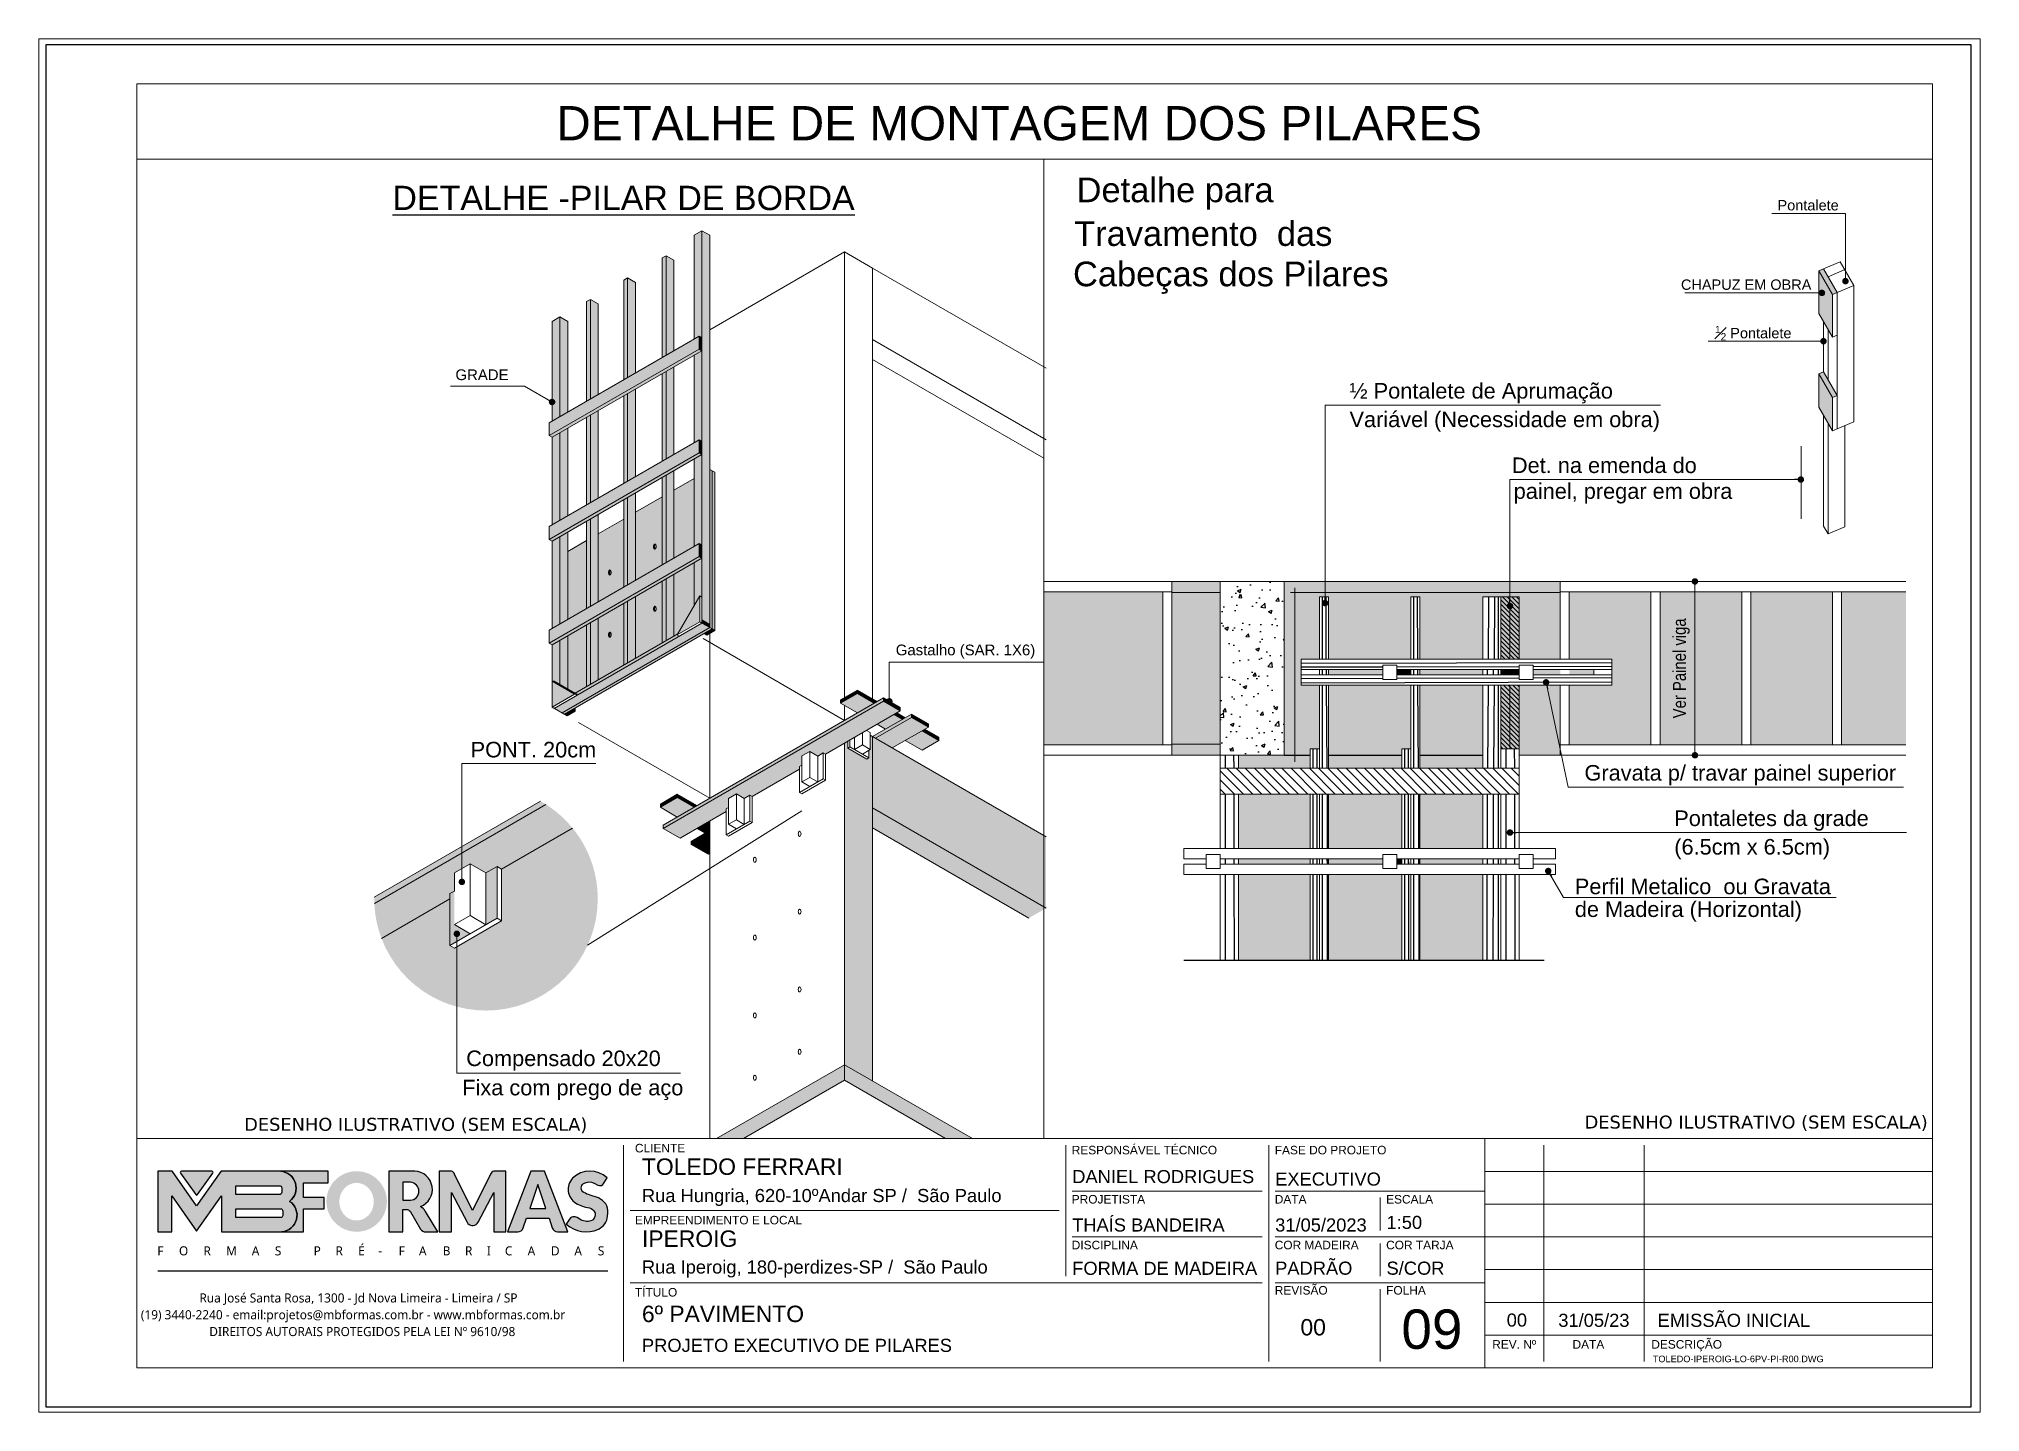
# Paper-space layout '09' of a CAD drawing. Extents: x 399.1 to 428.8, y 284.8 to 305.8.
# The model-space entities are those that its viewports show. They can reach past a viewport. Long polylines and large blocks are cut down to what shows.
import ezdxf
from ezdxf.enums import TextEntityAlignment as Align

# ---------------------------------------------------------------- set-up
doc = ezdxf.new("R2010")
doc.units = 0
doc.header["$PDMODE"] = 2
doc.header["$PDSIZE"] = 10
doc.linetypes.add('CABLIN', pattern=[0.35, 0.25, -0.1])
doc.layers.get('0').update_dxf_attribs({"lineweight": 13})
doc.layers.get('Defpoints').update_dxf_attribs({"lineweight": 13})
for name, color, linetype in [('3D.', 254, 'Continuous'), ('Chapa Laje 1', 254, 'Continuous'), ('Cota', 4, 'Continuous'), ('Hachura', 252, 'CABLIN'), ('IDENT INDICE', 7, 'Continuous'), ('MB Logo', 254, 'Continuous'), ('Reaproveitamento', 252, 'Continuous')]:
    doc.layers.add(name, color=color, linetype=linetype)
for name, color, linetype, lineweight in [('Carimbo', 7, 'Continuous', 13), ('Demarcação 1', 252, 'Continuous', 9), ('Demarcação 2', 254, 'Continuous', 9), ('Escora de Viga', 250, 'Continuous', 20), ('FOLHA MB', 7, 'Continuous', 13), ('Madeira', 100, 'Continuous', 13), ('N° FOLHA', 5, 'Continuous', 13)]:
    doc.layers.add(name, color=color, linetype=linetype, lineweight=lineweight)
doc.layers.add('Laje_Perimetro', color=7, linetype='Continuous', plot=False)
doc.layers.add('VIEW', color=252, linetype='Continuous', lineweight=13, plot=False)
doc.styles.add('ARIAL', font='arial.ttf', dxfattribs={"oblique": 15, "height": 25})
doc.styles.add('MB_C01', font='arial.ttf', dxfattribs={"height": 1.3})
doc.styles.add('MB_C02', font='arial.ttf', dxfattribs={"height": 2})
doc.styles.add('MB_C03', font='arial.ttf', dxfattribs={"height": 2.5})
doc.styles.add('MB_C04', font='arial.ttf', dxfattribs={"height": 6})
doc.styles.add('MtXpl_Lucida_Sans_Un', font='l_10646.ttf')
doc.styles.add('RICARDO', font='arial.ttf', dxfattribs={"width": 0.8})
doc.styles.add('SANSSERIF', font='sas_____.pfb')
doc.styles.add('stylellllll', font='verdana.ttf', dxfattribs={"height": 2})
doc.styles.add('texto', font='ARIALN.TTF')
doc.dimstyles.new('1x', dxfattribs={"dimtxt": 8, "dimasz": 5, "dimexe": 7, "dimexo": 5, "dimgap": 4, "dimtad": 1, "dimdec": 1, "dimdsep": 46, "dimtxsty": 'Standard', "dimblk": 'DOT', "dimcen": 0.09, "dimclrd": 4, "dimclre": 4, "dimclrt": 2, "dimadec": 0, "dimazin": 2, "dimtfac": 1, "dimtdec": 1, "dimtmove": 0, "dimatfit": 3, "dimldrblk": 'DOT', "dimfxl": 0, "dimtolj": 1, "dimtzin": 0, "dimlwd": 9, "dimlwe": 9, "dimarcsym": 0})
doc.dimstyles.new('3x', dxfattribs={"dimtxt": 10, "dimasz": 5, "dimexe": 7, "dimexo": 5, "dimgap": 4, "dimtad": 1, "dimdec": 1, "dimlfac": 0.333333, "dimdsep": 46, "dimtxsty": 'Standard', "dimblk": 'DOT', "dimcen": 0.09, "dimclrd": 1, "dimclre": 1, "dimclrt": 2, "dimadec": 0, "dimazin": 2, "dimtfac": 1, "dimtdec": 1, "dimtmove": 0, "dimatfit": 3, "dimldrblk": 'DOT', "dimfxl": 0, "dimtolj": 1, "dimtzin": 0, "dimlwd": 9, "dimlwe": 9, "dimarcsym": 0})

psp = doc.layouts.new('09')

msp = doc.modelspace()

# ---------------------------------------------------------------- texts
at = {"color": 251, "linetype": 'Continuous', "ltscale": 5, "true_color": 0x636466, "style": 'ARIAL'}
for s, p in [('½ Pontalete de Aprumação', (-18085.934, 7159.563)), ('Det. na emenda do ', (-17960.681, 7102.176)), ('painel, pregar em obra', (-17959.307, 7082.274)), ('PONT. 20cm', (-18763.844, 6882.949)), ('Gravata p/ travar painel superior', (-17904.717, 6865.055)), ('Pontaletes da grade', (-17835.45, 6830.037)), ('Perfil Metalico  ou Gravata ', (-17912.147, 6777.477)), ('de Madeira (Horizontal)', (-17912.147, 6759.918)), ('Compensado 20x20', (-18767.231, 6644.966)), ('Fixa com prego de aço', (-18770.273, 6622.406))]:
    msp.add_text(s, height=12, dxfattribs=at).set_placement(p)
for s, p in [('Variável (Necessidade em obra)', (-18085.934, 7149.563)), ('(6.5cm x 6.5cm)', (-17835.45, 6820.037))]:
    msp.add_text(s, height=12, dxfattribs=at).set_placement(p, align=Align.TOP_LEFT)
at = {"color": 251, "true_color": 0x636466, "char_height": 8, "attachment_point": 5, "style": 'SANSSERIF'}
for s, insert in [('\\A1;Pontalete', (-17732.212, 7308.597)), ('\\A1;CHAPUZ EM OBRA', (-17779.973, 7247.365)), ('\\A1;{\\H0.7x;\\S1#2;} Pontalete', (-17774.555, 7210.063))]:
    msp.add_mtext(s, dxfattribs=dict(at, insert=insert))
at = {"layer": 'Carimbo', "color": 251, "true_color": 0x636466, "style": 'ARIAL'}
for s, p in [('Detalhe para ', (-18216.743, 7320.47)), ('Travamento  das ', (-18195.032, 7286.786)), ('Cabeças dos Pilares', (-18177.49, 7255.673))]:
    msp.add_text(s, height=19, dxfattribs=at).set_placement(p, align=Align.MIDDLE_CENTER)
for s, p in [('GRADE', (-18775.559, 7177.961)), ('Gastalho (SAR. 1X6)', (-18435.938, 6965.792))]:
    msp.add_text(s, height=8.25, dxfattribs=at).set_placement(p, align=Align.MIDDLE_LEFT)
at = {"layer": 'Carimbo', "color": 251, "true_color": 0x636466, "style": 'stylellllll'}
for p in [(-18673.847, 6595.053), (-17639.94, 6596.816)]:
    msp.add_text('DESENHO ILUSTRATIVO (SEM ESCALA)', height=10, dxfattribs=at).set_placement(p, align=Align.RIGHT)
at = {"layer": 'IDENT INDICE', "style": 'RICARDO'}
msp.add_text('DETALHE DE MONTAGEM DOS PILARES', height=26.35776, dxfattribs=at).set_placement((-18340.788, 7371.909), align=Align.MIDDLE)
at = {"layer": 'IDENT INDICE', "style": 'ARIAL'}
msp.add_text('%%UDETALHE -PILAR DE BORDA', height=18.75, dxfattribs=at).set_placement((-18645.888, 7304.915), align=Align.CENTER)
at = {"layer": 'N° FOLHA', "color": 5, "style": 'MB_C04'}
msp.add_text('09', height=30.3061, dxfattribs=at).set_placement((-18045.93, 6427.003))

# ---------------------------------------------------------------- blocks, each defined once
blk = doc.blocks.new('MB-NOVO')
at = {"layer": 'MB Logo', "linetype": 'Continuous'}
h = blk.add_hatch(color=256, dxfattribs=at)
h.dxf.hatch_style = 1
h.set_gradient(color1=(242, 132, 69), color2=(247, 180, 141), rotation=90, tint=1)
h.paths.add_polyline_path([(-18529.6, 10980.8), (-18475.7, 10980.8, 0.706757), (-18468.7, 11008, 0.681802), (-18476.7, 11034.9), (-18529.4, 11034.9, 0.243712), (-18530.2, 11034.5), (-18551.7, 11003.9), (-18573.3, 11034.5, 0.243712), (-18574.1, 11034.9), (-18586.5, 11034.9), (-18586.5, 10980.8), (-18573.9, 10980.8), (-18573.9, 11012.9), (-18551.7, 10981.5), (-18529.6, 11012.9)])
h.paths.add_polyline_path([(-18516.8, 11014.1), (-18516.8, 11022), (-18477.8, 11022, -0.414214), (-18475.8, 11020), (-18475.8, 11016.1, -0.414214), (-18477.8, 11014.1)], flags=16)
h.paths.add_polyline_path([(-18516.8, 11001.4), (-18476.8, 11001.4, -0.414214), (-18474.8, 10999.4), (-18474.8, 10995.5, -0.414214), (-18476.8, 10993.5), (-18516.8, 10993.5)], flags=16)
at = {"layer": 'MB Logo', "true_color": 0x262626}
h = blk.add_hatch(color=250, dxfattribs=at)
h.dxf.hatch_style = 1
h.paths.add_polyline_path([(-18537.3, 11033.3, 0.60809), (-18538.1, 11034.9), (-18565.3, 11034.9, 0.60809), (-18566.1, 11033.3), (-18552.5, 11014, 0.518202), (-18550.9, 11014)])
h = blk.add_hatch(color=250, dxfattribs=at)
h.dxf.hatch_style = 1
h.paths.add_polyline_path([(-18456.2, 11011.3), (-18456.2, 11024.6), (-18434.2, 11024.6), (-18434.2, 11034.9), (-18476.7, 11034.9, -0.681802), (-18468.7, 11008, -0.706757), (-18475.7, 10980.8), (-18456.2, 10980.8), (-18456.2, 11001.4), (-18437.8, 11001.4), (-18437.8, 11011.3)])
h = blk.add_hatch(color=250, dxfattribs=at)
h.dxf.hatch_style = 1
h.paths.add_polyline_path([(-18435.9, 11007.9, 1), (-18381.9, 11007.9, 1)])
edge = h.paths.add_edge_path(flags=16)
edge.add_ellipse((-18409, 11007.7), major_axis=(0, 16.8), ratio=0.916255, start_angle=0, end_angle=360)
h = blk.add_hatch(color=250, dxfattribs=at)
h.dxf.hatch_style = 1
h.paths.add_polyline_path([(-18357, 11034.9), (-18380.2, 11034.9), (-18380.2, 10980.8), (-18367.6, 10980.8), (-18367.6, 11000.7), (-18363.4, 11000.7, -0.195765), (-18360.9, 10998.9), (-18351.8, 10983.2, 0.261385), (-18347.5, 10980.8), (-18336.4, 10980.8), (-18347.5, 10999, 0.082429), (-18349.6, 11001.5), (-18351.9, 11003.4, 0.81838)])
h.paths.add_polyline_path([(-18360.8, 11009), (-18367.6, 11009), (-18367.6, 11025), (-18360.8, 11025, -0.92578)], flags=16)
h = blk.add_hatch(color=250, dxfattribs=at)
h.dxf.hatch_style = 1
h.paths.add_polyline_path([(-18286.6, 11015.9), (-18286.6, 10980.8), (-18275.8, 10980.8), (-18275.8, 11034.9), (-18286.6, 11034.9, 0.216647), (-18289.4, 11032.4), (-18305.5, 10999.8), (-18321.6, 11032.7, 0.199908), (-18324.3, 11034.9), (-18335.2, 11034.9), (-18335.2, 10980.8), (-18324.3, 10980.8), (-18324.3, 11015.9), (-18310.4, 10989.3, 0.279644), (-18306, 10986.6, 0.340986), (-18300.5, 10989.3)])
h = blk.add_hatch(color=250, dxfattribs=at)
h.dxf.hatch_style = 1
h.paths.add_polyline_path([(-18274.4, 10980.8), (-18265, 10980.8, 0.322517), (-18260.2, 10984.3), (-18257.3, 10993), (-18237.2, 10993), (-18234.3, 10984.3, 0.322517), (-18229.5, 10980.8), (-18220.3, 10980.8), (-18241.2, 11034.9), (-18253.4, 11034.9)])
h.paths.add_polyline_path([(-18254.4, 11001.6), (-18247.3, 11023), (-18240.1, 11001.6)], flags=16)
h = blk.add_hatch(color=250, dxfattribs=at)
h.dxf.hatch_style = 1
h.paths.add_polyline_path([(-18206, 11024, -0.247671), (-18196.9, 11024.3), (-18193.5, 11022.5, 0.40799), (-18188.2, 11024.1), (-18185.4, 11029.1, 0.392837), (-18216.2, 11028.7, 0.467779), (-18213.3, 11006.3, 0.077523), (-18201.2, 11002.1, -0.214206), (-18196.1, 10997.9, -0.284295), (-18198.2, 10991.4, -0.26924), (-18208.8, 10991.6), (-18212.2, 10993.6, 0.407727), (-18219, 10992.1), (-18221.8, 10987.7, 0.296878), (-18193.2, 10983.1, 0.272251), (-18184.9, 10995.3), (-18184.6, 10997.9, 0.348906), (-18193.7, 11011.2), (-18200.4, 11013.5, -0.045018), (-18205.8, 11015.7, -0.618284)])
at = {"layer": 'MB Logo', "linetype": 'Continuous'}
blk.add_line((-18586.5, 10945.9), (-18184.8, 10945.9), dxfattribs=at)
at = {"layer": 'MB Logo', "color": 23, "linetype": 'Continuous', "true_color": 0xf28445}
for points in [[(-18573.3, 11034.5, 0.243712), (-18574.1, 11034.9), (-18586.5, 11034.9), (-18586.5, 10980.8), (-18573.9, 10980.8), (-18573.9, 11012.9), (-18551.7, 10981.5), (-18529.6, 11012.9), (-18529.6, 10980.8), (-18475.7, 10980.8, 0.706757), (-18468.7, 11008, 0.681802), (-18476.7, 11034.9), (-18529.4, 11034.9, 0.243712), (-18530.2, 11034.5), (-18551.7, 11003.9)], [(-18516.8, 11022), (-18477.8, 11022, -0.414214), (-18475.8, 11020), (-18475.8, 11016.1, -0.414214), (-18477.8, 11014.1), (-18516.8, 11014.1)], [(-18516.8, 11001.4), (-18476.8, 11001.4, -0.414214), (-18474.8, 10999.4), (-18474.8, 10995.5, -0.414214), (-18476.8, 10993.5), (-18516.8, 10993.5)]]:
    blk.add_lwpolyline(points, format="xyb", close=True, dxfattribs=at)
at = {"layer": 'MB Logo', "color": 250, "true_color": 0x262626}
for points in [[(-18537.3, 11033.3, 0.60809), (-18538.1, 11034.9), (-18565.3, 11034.9, 0.60809), (-18566.1, 11033.3), (-18552.5, 11014, 0.518202), (-18550.9, 11014)], [(-18437.8, 11011.3), (-18456.2, 11011.3), (-18456.2, 11024.6), (-18434.2, 11024.6), (-18434.2, 11034.9), (-18476.7, 11034.9, -0.681802), (-18468.7, 11008, -0.706757), (-18475.7, 10980.8), (-18456.2, 10980.8), (-18456.2, 11001.4), (-18437.8, 11001.4)], [(-18347.5, 10980.8), (-18336.4, 10980.8), (-18347.5, 10999, 0.082429), (-18349.6, 11001.5), (-18351.9, 11003.4, 0.81838), (-18357, 11034.9), (-18380.2, 11034.9), (-18380.2, 10980.8), (-18367.6, 10980.8), (-18367.6, 11000.7), (-18363.4, 11000.7, -0.209789), (-18360.8, 10998.7), (-18351.8, 10983.2, 0.261385)], [(-18367.6, 11009), (-18360.8, 11009, 0.92578), (-18360.8, 11025), (-18367.6, 11025)], [(-18286.6, 11015.9), (-18286.6, 10980.8), (-18275.8, 10980.8), (-18275.8, 11034.9), (-18286.6, 11034.9, 0.216647), (-18289.4, 11032.4), (-18305.5, 10999.8), (-18321.5, 11032.4, 0.216647), (-18324.3, 11034.9), (-18335.2, 11034.9), (-18335.2, 10980.8), (-18324.3, 10980.8), (-18324.3, 11015.9), (-18310.4, 10989.3, 0.279644), (-18306, 10986.6), (-18304.9, 10986.6, 0.279644), (-18300.5, 10989.3)], [(-18265, 10980.8, 0.322517), (-18260.2, 10984.3), (-18257.3, 10993), (-18237.2, 10993), (-18234.3, 10984.3, 0.322517), (-18229.5, 10980.8), (-18220.3, 10980.8), (-18241.2, 11034.9), (-18253.4, 11034.9), (-18274.4, 10980.8)], [(-18206.2, 11015.9, -0.549626), (-18206.4, 11023.8, -0.258723), (-18196.9, 11024.3), (-18193.5, 11022.5, 0.40799), (-18188.2, 11024.1), (-18185.4, 11029.1, 0.392837), (-18216.2, 11028.7, 0.467779), (-18213.3, 11006.3, 0.077523), (-18201.2, 11002.1, -0.203897), (-18196.3, 10998.2), (-18196.1, 10997.8, -0.267611), (-18198, 10991.6), (-18198.5, 10991.3, -0.261145), (-18208.8, 10991.6), (-18212.2, 10993.6, 0.407727), (-18219, 10992.1), (-18221.8, 10987.7, 0.296878), (-18193.2, 10983.1, 0.265963), (-18184.9, 10994.9), (-18184.7, 10997.6, 0.340466), (-18193.1, 11011), (-18200.4, 11013.5, -0.049298)]]:
    blk.add_lwpolyline(points, format="xyb", close=True, dxfattribs=at)
blk.add_lwpolyline([(-18247.3, 11023), (-18254.4, 11001.6), (-18240.1, 11001.6)], close=True, dxfattribs=at)
at = {"layer": 'MB Logo', "color": 250, "true_color": 0x262626, "style": 'MtXpl_Lucida_Sans_Un'}
for s, height, p in [('F', 8.12, (-18586.8, 10959.8)), ('O', 8.12, (-18567.5, 10959.8)), ('R', 8.12, (-18545.6, 10959.8)), ('M', 8.12, (-18525.4, 10959.8)), ('A', 8.12, (-18502.5, 10959.8)), ('S', 8.12, (-18481.9, 10959.8)), ('P', 8.12, (-18447.3, 10959.8)), ('R', 8.12, (-18427.8, 10959.8)), ('É', 8.12, (-18407.5, 10959.8)), ('F', 8.12, (-18371.4, 10959.8)), ('A', 8.12, (-18353.3, 10959.8)), ('B', 8.12, (-18332.1, 10959.8)), ('R', 8.12, (-18312.2, 10959.8)), ('I', 8.12, (-18292.7, 10959.8)), ('C', 8.12, (-18276.6, 10959.8)), ('A', 8.12, (-18256.3, 10959.8)), ('D', 8.12, (-18235.5, 10959.8)), ('A', 8.12, (-18214.6, 10959.8)), ('S', 8.12, (-18193.6, 10959.8)), ('-', 8.12, (-18389.6, 10959.8)), ('DIREITOS AUTORAIS PROTEGIDOS PELA LEI Nº 9610/98', 8.122, (-18540.4, 10887.8))]:
    blk.add_text(s, height=height, dxfattribs=at).set_placement(p)
at = {"layer": 'MB Logo', "style": 'MtXpl_Lucida_Sans_Un'}
for s, p in [('Rua José Santa Rosa, 1300 - Jd Nova Limeira - Limeira / SP', (-18549.2, 10917.8)), ('(19) 3440-2240 - email:projetos@mbformas.com.br - www.mbformas.com.br', (-18601.5, 10902.8))]:
    blk.add_text(s, height=8.122, dxfattribs=at).set_placement(p)
blk = doc.blocks.new('A$C169d8357')
at = {"layer": 'FOLHA MB', "color": 1}
for p, q in [((1109.8, 356.7), (70, 356.7)), ((445.6, 351.7), (445.6, 185)), ((786.6, 351.7), (786.6, 250.7)), ((943.1, 351.7), (943.1, 185)), ((1109.8, 356.7), (1109.8, 179.9)), ((1455, 356.7), (1109.8, 356.7)), ((1155.3, 185), (1155.3, 351.7)), ((1232.6, 351.7), (1232.6, 185)), ((1455, 331.5), (1109.8, 331.5)), ((938.1, 316.3), (791.6, 316.3)), ((1109.8, 316.3), (948.2, 316.3)), ((781.5, 301.2), (450.7, 301.2)), ((1029, 311.3), (1029, 286)), ((1455, 306.2), (1109.8, 306.2)), ((938.1, 281), (791.6, 281)), ((1109.8, 281), (948.2, 281)), ((1029, 275.9), (1029, 250.7)), ((1455, 281), (1109.8, 281)), ((1455, 255.7), (1109.8, 255.7)), ((938.1, 245.6), (450.7, 245.6)), ((1109.8, 245.6), (948.2, 245.6)), ((1029, 240.6), (1029, 185)), ((1455, 230.4), (1109.8, 230.4)), ((1455, 205.2), (1109.8, 205.2))]:
    blk.add_line(p, q, dxfattribs=at)
for points in [[(0, 1199.9), (0, 149.9), (1485, 149.9), (1485, 1199.9)], [(70, 1169.9), (70, 179.9), (1455, 179.9), (1455, 1169.9)]]:
    blk.add_lwpolyline(points, close=True, dxfattribs=at)
at = {"layer": 'MB Logo', "xscale": 0.8642040370897565, "yscale": 0.8642040370897565, "zscale": 0.8642040370897565}
blk.add_blockref('MB-NOVO', (16148.7, -9204.8), dxfattribs=at)
at = {"layer": 'FOLHA MB', "color": 6}
for s, height, style, p in [('CLIENTE', 6.57, 'MB_C01', (454.3, 346.1)), ('RESPONSÁVEL TÉCNICO', 6.566, 'MB_C01', (791.2, 344.6)), ('FASE DO PROJETO', 6.566, 'MB_C01', (947.8, 344.6)), ('Rua Hungria, 620-10ºAndar SP /  São Paulo', 10.102, 'MB_C02', (459.7, 307.8)), ('PROJETISTA', 6.57, 'MB_C01', (791.2, 306.7)), ('DATA', 6.57, 'MB_C01', (947.8, 306.7)), ('ESCALA', 6.57, 'MB_C01', (1033.7, 306.7)), ('EMPREENDIMENTO E LOCAL', 6.566, 'MB_C01', (454.3, 290.6)), ('DISCIPLINA', 6.57, 'MB_C01', (791.2, 271.4)), ('COR MADEIRA', 6.566, 'MB_C01', (947.8, 271.4)), ('COR TARJA', 6.57, 'MB_C01', (1033.7, 271.4)), ('Rua Iperoig, 180-perdizes-SP /  São Paulo', 10.102, 'MB_C02', (459.7, 252.7)), ('TÍTULO', 6.57, 'MB_C01', (454.3, 235)), ('REVISÃO', 6.57, 'MB_C01', (947.8, 236.5)), ('FOLHA', 6.57, 'MB_C01', (1033.7, 236.5)), ('PROJETO EXECUTIVO DE PILARES', 10.102, 'MB_C02', (459.7, 192.3))]:
    blk.add_text(s, height=height, dxfattribs=dict(at, style=style)).set_placement(p)
at = {"layer": 'FOLHA MB', "color": 5}
for s, height, style, p in [('TOLEDO FERRARI', 12.628, 'MB_C03', (459.7, 328.8)), ('DANIEL RODRIGUES', 10.102, 'MB_C02', (791.6, 322.4)), ('EXECUTIVO', 10.1, 'MB_C02', (948.1, 320.5)), ('IPEROIG', 12.63, 'MB_C03', (459.7, 273.3)), ('THAÍS BANDEIRA', 10.102, 'MB_C02', (791.5, 285.1)), ('31/05/2023', 10.1, 'MB_C02', (948.1, 285.1)), ('1:50', 10.1, 'MB_C02', (1034, 287.1)), ('FORMA DE MADEIRA', 10.102, 'MB_C02', (791.6, 251.7)), ('PADRÃO', 10.1, 'MB_C02', (948.1, 251.8)), ('S/COR', 10.1, 'MB_C02', (1034, 251.8)), ('6º PAVIMENTO', 12.628, 'MB_C03', (459.7, 215.3)), ('00', 12.63, 'MB_C03', (967.6, 205)), ('00', 10.1, 'MB_C02', (1126.7, 211.8)), ('31/05/23', 10.1, 'MB_C02', (1166.5, 211.6)), ('EMISSÃO INICIAL', 10.102, 'MB_C02', (1243.1, 211.6))]:
    blk.add_text(s, height=height, dxfattribs=dict(at, style=style)).set_placement(p)
at = {"layer": 'FOLHA MB', "color": 6, "style": 'MB_C01'}
for s, p in [('REV. Nº', (1132.5, 198.1)), ('DATA', (1189.7, 198.1)), ('DESCRIÇÃO', (1265.5, 198.1))]:
    blk.add_text(s, height=6.57, dxfattribs=at).set_placement(p, align=Align.MIDDLE_CENTER)
at = {"layer": 'FOLHA MB', "insert": (1239.4, 189.4), "char_height": 5.051, "width": 210.818, "attachment_point": 1, "style": 'MB_C04'}
blk.add_mtext('TOLEDO-IPEROIG-LO-6PV-PI-R00.DWG', dxfattribs=at)
blk = doc.blocks.new('_Dot')
at = {"color": 0, "linetype": 'ByBlock', "lineweight": -2}
blk.add_line((-0.5, 0), (-1, 0), dxfattribs=at)
at = {"color": 0, "linetype": 'ByBlock', "const_width": 0.5}
blk.add_lwpolyline([(-0.25, 0, 1), (0.25, 0, 1)], format="xyb", close=True, dxfattribs=at)
blk = doc.blocks.new('DOT')
at = {"color": 0, "linetype": 'ByBlock'}
blk.add_line((-0.5, 0), (-1, 0), dxfattribs=at)
at = {"color": 0, "linetype": 'ByBlock', "const_width": 0.5}
blk.add_lwpolyline([(-0.25, 0, 1), (0.25, 0, 1)], format="xyb", close=True, dxfattribs=at)
blk = doc.blocks.new('*D101')
at = {"layer": 'Cota', "color": 1, "lineweight": 9, "transparency": 16777216}
for p, q in [((-17784.7, 7018.6), (-17826.5, 7018.6)), ((-17819.5, 6889.6), (-17819.5, 7013.6)), ((-17784.7, 6884.6), (-17826.5, 6884.6))]:
    blk.add_line(p, q, dxfattribs=at)
at = {"layer": 'Defpoints', "color": 0, "transparency": 16777216}
for p in [(-17819.5, 7018.6), (-17779.7, 7018.6), (-17779.7, 6884.6)]:
    blk.add_point(p, dxfattribs=at)
at = {"layer": 'Cota', "color": 1, "lineweight": 9, "transparency": 16777216, "xscale": 5, "yscale": 5, "zscale": 5}
for p, rotation in [((-17819.5, 7018.6), 90), ((-17819.5, 6884.6), 270)]:
    blk.add_blockref('_Dot', p, dxfattribs=dict(at, rotation=rotation))
at = {"layer": 'Cota', "color": 2, "transparency": 16777216, "insert": (-17830, 6951.6), "char_height": 10, "attachment_point": 5, "rotation": 90, "style": 'texto'}
blk.add_mtext('\\A1;Ver Painel viga', dxfattribs=at)

# ---------------------------------------------------------------- dimensions: what is measured, and where the dimension line sits
at = {"layer": 'Cota'}
dim = msp.add_linear_dim(base=(-17819.541, 7018.621), p1=(-17779.741, 6884.621), p2=(-17779.741, 7018.621), angle=90, text='Ver Painel viga', dimstyle='3x', override={"dimtxsty": 'texto'}, dxfattribs=at)
dim.commit()
dim.dimension.update_dxf_attribs({"geometry": '*D101', "text_midpoint": (-17830.011, 6951.621)})

# ---------------------------------------------------------------- hatches: boundary and pattern name
for color, points in [(256, [(-18222.877, 7018.621), (-18222.877, 7010.137), (-18185.67, 7010.137), (-18185.67, 7018.621)]), (256, [(-18127.997, 7010.137), (-17923.431, 7010.137), (-17923.431, 7018.621), (-18136.47, 7018.621), (-18136.47, 6884.621), (-18171.67, 6884.621), (-18171.67, 6877.849), (-18127.997, 6877.849)]), (256, [(-18185.67, 6884.621), (-18185.67, 6893.104), (-18222.877, 6893.104), (-18222.877, 6884.621)]), (0, [(-18838.156, 6775.199, 0.00361442), (-18838.165, 6773.953, 0.01077415), (-18838.085, 6770.24), (-18705.711, 6846.666, 0.01438913), (-18709.97, 6849.207)])]:
    msp.add_hatch(color=color).paths.add_polyline_path(points)
at = {"linetype": 'ByBlock'}
h = msp.add_hatch(dxfattribs=at)
h.set_pattern_fill('ANSI31', color=256, scale=20, angle=90, style=0)
h.set_pattern_definition([(135, (-333336.736, -108772.236), (-1.767766953, -1.767766953), [])])
h.paths.add_polyline_path([(-17955.17, 7006.615), (-17969.037, 7006.615), (-17969.037, 6958.615), (-17955.17, 6958.615)])
h = msp.add_hatch(dxfattribs=at)
h.set_pattern_fill('ANSI31', color=256, scale=20, angle=90, style=0)
h.set_pattern_definition([(135, (-333295.008, -108799.8708), (-1.767766953, -1.767766953), [])])
h.paths.add_polyline_path([(-17955.17, 6938.621), (-17969.17, 6938.621), (-17969.17, 6889.621), (-17955.17, 6889.621)])
h.paths.add_polyline_path([(-17955.17, 6950.621), (-17969.17, 6950.621), (-17969.17, 6946.621), (-17955.17, 6946.621)])
at = {"layer": '3D.'}
h = msp.add_hatch(color=256, dxfattribs=at)
h.paths.add_polyline_path([(-17720.347, 7259.607), (-17724.029, 7258.044), (-17713.501, 7239.808), (-17709.819, 7241.371)])
h.paths.add_polyline_path([(-17720.347, 7180.226), (-17724.029, 7178.663), (-17713.495, 7160.417), (-17709.813, 7161.98)])
h = msp.add_hatch(color=256, dxfattribs=at)
h.paths.add_polyline_path([(-17724.029, 7258.044), (-17724.029, 7225.198), (-17713.501, 7206.962), (-17713.501, 7239.808)])
h.paths.add_polyline_path([(-17713.501, 7160.427), (-17724.029, 7178.663), (-17724.029, 7152.937), (-17713.501, 7134.701)])
h = msp.add_hatch(color=256, dxfattribs=at)
h.paths.add_polyline_path([(-18607.07, 7036.5), (-18591.481, 7045.5), (-18591.481, 7098), (-18607.07, 7089)])
h.paths.add_polyline_path([(-18636.664, 7019.413), (-18616.163, 7031.25), (-18616.163, 7083.75), (-18636.664, 7071.913)])
h.paths.add_polyline_path([(-18665.414, 7002.815), (-18645.757, 7014.163), (-18645.757, 7066.663), (-18665.414, 7055.315)])
h.paths.add_polyline_path([(-18688.909, 6989.25), (-18674.507, 6997.565), (-18674.507, 7050.065), (-18688.909, 7041.75)])
h.paths.add_polyline_path([(-18688.909, 6935.75), (-18683.28, 6932.5), (-18674.507, 6937.565), (-18674.507, 6985.065), (-18688.909, 6976.75)])
h.paths.add_polyline_path([(-18665.414, 6942.815), (-18645.757, 6954.163), (-18645.757, 7001.663), (-18665.414, 6990.315)])
h.paths.add_polyline_path([(-18616.163, 7018.75), (-18636.664, 7006.913), (-18636.664, 6959.413), (-18616.163, 6971.25)])
h.paths.add_polyline_path([(-18591.481, 7000), (-18591.481, 7033), (-18607.07, 7024), (-18607.07, 6976.5), (-18604.038, 6978.25)])
for points in [[(-18229.877, 7010.621), (-18321.688, 7010.621), (-18321.688, 6892.621), (-18229.877, 6892.621)], [(-18222.877, 6893.104), (-18185.67, 6893.104), (-18185.67, 7010.137), (-18222.877, 7010.137)], [(-17983.17, 7006.615), (-17976.17, 7006.615), (-17976.17, 7010.137), (-18127.997, 7010.137), (-18127.997, 6884.621), (-18116.17, 6884.621), (-18116.17, 6889.621), (-18109.17, 6889.621), (-18109.17, 6938.621), (-18123.17, 6938.621), (-18123.17, 6946.621), (-18123.17, 6950.621), (-18123.17, 6958.621), (-18109.17, 6958.621), (-18109.17, 7006.621), (-18102.17, 7006.621), (-18102.17, 6958.621), (-18038.67, 6958.621), (-18038.67, 7006.621), (-18031.67, 7006.621), (-18031.67, 6958.621), (-17983.17, 6958.621)], [(-17962.17, 7010.137), (-17962.17, 6958.621), (-17923.431, 6958.621), (-17923.431, 7010.137)], [(-17853.431, 7010.621), (-17916.431, 7010.621), (-17916.431, 6958.621), (-17883.592, 6958.621), (-17883.592, 6950.621), (-17883.592, 6946.621), (-17883.592, 6938.621), (-17916.431, 6938.621), (-17916.431, 6892.621), (-17853.431, 6892.621)], [(-17783.431, 7010.621), (-17846.431, 7010.621), (-17846.431, 6892.621), (-17783.431, 6892.621)], [(-17713.431, 7010.621), (-17776.431, 7010.621), (-17776.431, 6892.621), (-17713.431, 6892.621)], [(-17656.77, 7010.621), (-17706.431, 7010.621), (-17706.431, 6892.621), (-17656.77, 6892.621)], [(-18604.471, 6977.5), (-18587.151, 6987.5), (-18587.151, 7007.5)], [(-18060.223, 6946.621), (-18060.223, 6950.621), (-18102.17, 6950.621), (-18102.17, 6946.621)], [(-18038.67, 6946.621), (-18038.67, 6950.621), (-18049.423, 6950.621), (-18049.423, 6946.621)], [(-17983.17, 6946.621), (-17983.17, 6950.621), (-18031.67, 6950.621), (-18031.67, 6946.621)], [(-17962.17, 6950.621), (-17969.17, 6950.621), (-17969.17, 6946.621), (-17962.17, 6946.621)], [(-17962.17, 6950.621), (-17962.17, 6946.621), (-17955.17, 6946.621), (-17955.17, 6950.621)], [(-17923.431, 6950.621), (-17944.366, 6950.621), (-17944.366, 6946.621), (-17923.431, 6946.621)], [(-17897.592, 6950.621), (-17916.431, 6950.621), (-17916.431, 6946.621), (-17897.592, 6946.621)], [(-18701.033, 6941.75), (-18701.033, 6921.75), (-18683.713, 6931.75)], [(-17962.17, 6938.621), (-17962.17, 6889.621), (-17955.17, 6889.621), (-17955.17, 6884.621), (-17923.431, 6884.621), (-17923.431, 6938.621)], [(-18453.77, 6898.992), (-18455.568, 6900.03), (-18455.568, 6889.03), (-18456.613, 6888.427), (-18456.613, 6882.634), (-18458.345, 6881.634), (-18473.016, 6890.104), (-18473.016, 6895.381), (-18475.421, 6893.992), (-18475.421, 6646.027), (-18453.77, 6633.527)], [(-18319.966, 6766.74), (-18319.966, 6821.74), (-18453.77, 6898.992), (-18453.77, 6843.992)], [(-18116.17, 6874.621), (-18116.17, 6884.621), (-18136.47, 6884.621), (-18171.67, 6884.621), (-18171.67, 6874.621)], [(-18045.67, 6874.621), (-18045.67, 6884.621), (-18102.17, 6884.621), (-18102.17, 6874.621)], [(-18031.67, 6884.621), (-18031.67, 6874.621), (-17983.17, 6874.621), (-17983.17, 6884.621)], [(-18685.24, 6828.485, 0.07992674), (-18705.711, 6846.666), (-18838.085, 6770.24, 0.07992674), (-18832.576, 6743.42), (-18779.874, 6773.848), (-18779.874, 6777.848), (-18779.802, 6777.889), (-18776.3, 6779.911), (-18776.3, 6793.994), (-18764.176, 6800.994), (-18751.98, 6793.953), (-18743.429, 6798.889), (-18739.965, 6796.889)], [(-18453.77, 6843.992), (-18453.77, 6828.611), (-18333.286, 6759.05), (-18319.966, 6766.74)], [(-18116.17, 6854.621), (-18171.67, 6854.621), (-18171.67, 6812.71), (-18116.17, 6812.71)], [(-18045.67, 6854.621), (-18102.17, 6854.621), (-18102.17, 6812.71), (-18045.67, 6812.71)], [(-17983.17, 6854.613), (-18031.67, 6854.621), (-18031.67, 6812.71), (-17983.17, 6812.702)], [(-18665.794, 6773.965, 0.17296295), (-18685.24, 6828.498), (-18739.965, 6796.902), (-18739.965, 6756.902), (-18776.338, 6735.902), (-18779.802, 6737.902), (-18779.802, 6773.902), (-18832.576, 6743.433, 0.83355188)], [(-18116.17, 6800.71), (-18116.17, 6804.71), (-18171.67, 6804.71), (-18171.67, 6800.71)], [(-18102.17, 6804.71), (-18102.17, 6800.71), (-18060.223, 6800.71), (-18060.223, 6804.71)], [(-18045.67, 6800.71), (-18045.67, 6804.71), (-18049.423, 6804.71), (-18049.423, 6800.71)], [(-18031.67, 6804.71), (-18031.67, 6800.71), (-17983.17, 6800.7), (-17983.17, 6804.7)], [(-18116.17, 6792.71), (-18171.67, 6792.71), (-18171.67, 6726.303), (-18116.17, 6726.303)], [(-18045.67, 6792.71), (-18102.17, 6792.71), (-18102.17, 6726.303), (-18045.67, 6726.303)], [(-18031.67, 6726.328), (-17983.17, 6726.32), (-17983.17, 6792.706), (-18031.67, 6792.714)], [(-18475.421, 6634.027), (-18475.421, 6646.027), (-18574.117, 6589.045), (-18553.332, 6589.045)], [(-18475.421, 6646.027), (-18475.421, 6634.027), (-18397.509, 6589.045), (-18376.725, 6589.045)]]:
    msp.add_hatch(color=256, dxfattribs=at).paths.add_polyline_path(points)
h = msp.add_hatch(color=256, dxfattribs=at)
h.paths.add_polyline_path([(-17962.17, 7010.137), (-17976.17, 7010.137), (-17976.17, 7006.615), (-17969.17, 7006.615), (-17969.17, 6958.621), (-17962.17, 6958.621)])
h.paths.add_polyline_path([(-17962.17, 6938.621), (-17969.17, 6938.621), (-17969.17, 6889.621), (-17962.17, 6889.621)])
for points in [[(-18102.17, 6938.621), (-18102.17, 6884.621), (-18045.67, 6884.621), (-18045.67, 6889.621), (-18038.67, 6889.621), (-18038.67, 6938.621)], [(-18031.67, 6938.621), (-18031.67, 6884.621), (-17983.17, 6884.621), (-17983.17, 6938.621)]]:
    msp.add_hatch(color=256, dxfattribs=at).paths.add_polyline_path(points, flags=17)
at = {"layer": 'Chapa Laje 1'}
for points in [[(-18579.357, 6983), (-18577.625, 6982), (-18577.625, 7104), (-18579.357, 7105)], [(-18751.98, 6753.965), (-18743.429, 6758.902), (-18743.429, 6798.902), (-18751.98, 6793.965)], [(-18764.104, 6746.965), (-18776.3, 6754.007), (-18776.3, 6779.924), (-18779.802, 6777.902), (-18779.802, 6737.902)]]:
    msp.add_hatch(color=256, dxfattribs=at).paths.add_polyline_path(points)
at = {"layer": 'Demarcação 1'}
for points in [[(-18585.419, 7206.5), (-18587.584, 7207.75), (-18587.584, 7197.75), (-18585.419, 7196.5)], [(-18585.419, 7196.5), (-18587.584, 7197.75), (-18703.198, 7131), (-18701.033, 7129.75)], [(-18585.419, 7126.5), (-18587.584, 7127.75), (-18587.584, 7117.75), (-18585.419, 7116.5)], [(-18585.419, 7116.5), (-18587.584, 7117.75), (-18703.198, 7051), (-18701.033, 7049.75)], [(-18585.419, 7036.5), (-18587.584, 7037.75), (-18703.198, 6971), (-18701.033, 6969.75)], [(-18585.419, 7046.5), (-18587.584, 7047.75), (-18587.584, 7037.75), (-18585.419, 7036.5)]]:
    msp.add_hatch(color=256, dxfattribs=at).paths.add_polyline_path(points)
at = {"layer": 'Hachura'}
h = msp.add_hatch(dxfattribs=at)
h.set_pattern_fill('AR-CONC', color=256, scale=4, style=0)
h.set_pattern_definition([(50, (-24642.574, 15920.05), (28.690407, -2.510085), [3, -33]), (355, (-24642.574, 15920.05), (-5.55005, 30.087685), [2.4, -26.4]), (100.4514, (-24640.183, 15919.842), (23.140375, 27.57758), [2.54961, -28.045684]), (46.1842, (-24642.574, 15928.05), (42.68964, -6.62076), [4.5, -49.5]), (96.6356, (-24639.016, 15927.5), (37.38651, 38.96471), [3.82441, -42.06852]), (351.1842, (-24642.574, 15928.05), (37.38648, 38.96474), [3.6, -39.6]), (21, (-24638.574, 15926.05), (23.87628, -16.104756), [3, -33]), (326, (-24638.574, 15926.05), (9.73261, 29.006), [2.4, -26.4]), (71.4514, (-24636.584, 15924.71), (33.608905, 12.90122), [2.54961, -28.045684]), (37.5, (-24642.574, 15920.051), (0.486394, 13.315754), [0, -26.08, 0, -26.8, 0, -26.5]), (7.5, (-24642.574, 15920.051), (10.522781, 15.776468), [0, -15.28, 0, -25.48, 0, -10.1]), (327.5, (-24651.494, 15920.051), (21.352897, -0.902195), [0, -10, 0, -31.2, 0, -41.4]), (317.5, (-24655.494, 15920.051), (23.327447, 4.0042), [0, -13, 0, -20.72, 0, -29.4])])
h.paths.add_polyline_path([(-18136.47, 7018.621), (-18185.67, 7018.621), (-18185.67, 6884.621), (-18171.67, 6884.621), (-18136.47, 6884.621)])
h = msp.add_hatch(dxfattribs=at)
h.set_pattern_fill('ANSI31', color=256, scale=40, angle=90, style=0)
h.set_pattern_definition([(135, (-43408.5175, 12338.9586), (-3.5355339, -3.5355339), [])])
h.paths.add_polyline_path([(-17955.17, 6854.621), (-17955.17, 6874.621), (-18185.67, 6874.621), (-18185.67, 6854.621)])
at = {"layer": 'Reaproveitamento', "true_color": 0xf26722}
h = msp.add_hatch(color=30, dxfattribs=at)
h.dxf.hatch_style = 1
h.paths.add_polyline_path([(-18585.419, 7288.965), (-18591.481, 7285.465), (-18591.481, 7205.5), (-18587.584, 7207.75), (-18585.419, 7206.5)])
h = msp.add_hatch(color=30, dxfattribs=at)
h.dxf.hatch_style = 1
h.paths.add_polyline_path([(-18579.357, 7285.465), (-18585.419, 7288.965), (-18585.419, 6989), (-18579.357, 6985.5)])
h = msp.add_hatch(color=30, dxfattribs=at)
h.dxf.hatch_style = 1
h.paths.add_polyline_path([(-18613.132, 7269.736), (-18616.163, 7267.986), (-18616.163, 7191.25), (-18613.132, 7193)])
h = msp.add_hatch(color=30, dxfattribs=at)
h.dxf.hatch_style = 1
h.paths.add_polyline_path([(-18607.07, 7266.236), (-18613.132, 7269.736), (-18613.132, 7193), (-18607.07, 7196.5)])
h = msp.add_hatch(color=30, dxfattribs=at)
h.dxf.hatch_style = 1
h.paths.add_polyline_path([(-18642.726, 7252.65), (-18645.757, 7250.9), (-18645.757, 7174.163), (-18642.726, 7175.913)])
h = msp.add_hatch(color=30, dxfattribs=at)
h.dxf.hatch_style = 1
h.paths.add_polyline_path([(-18636.664, 7249.15), (-18642.726, 7252.65), (-18642.726, 7175.913), (-18636.664, 7179.413)])
h = msp.add_hatch(color=30, dxfattribs=at)
h.dxf.hatch_style = 1
h.paths.add_polyline_path([(-18671.476, 7236.051), (-18674.507, 7234.301), (-18674.507, 7157.565), (-18671.476, 7159.315)])
h = msp.add_hatch(color=30, dxfattribs=at)
h.dxf.hatch_style = 1
h.paths.add_polyline_path([(-18665.414, 7232.551), (-18671.476, 7236.051), (-18671.476, 7159.315), (-18665.414, 7162.815)])
h = msp.add_hatch(color=30, dxfattribs=at)
h.dxf.hatch_style = 1
h.paths.add_polyline_path([(-18694.971, 7222.486), (-18701.033, 7218.986), (-18701.033, 7142.25), (-18694.971, 7145.75)])
h = msp.add_hatch(color=30, dxfattribs=at)
h.dxf.hatch_style = 1
h.paths.add_polyline_path([(-18688.909, 7218.986), (-18694.971, 7222.486), (-18694.971, 7145.75), (-18688.909, 7149.25)])
h = msp.add_hatch(color=30, dxfattribs=at)
h.dxf.hatch_style = 1
h.paths.add_polyline_path([(-18587.584, 7197.75), (-18587.584, 7207.75), (-18703.198, 7141), (-18703.198, 7131)])
h = msp.add_hatch(color=30, dxfattribs=at)
h.dxf.hatch_style = 1
h.paths.add_polyline_path([(-18585.419, 7196.5), (-18591.481, 7193), (-18591.481, 7125.5), (-18587.584, 7127.75), (-18585.419, 7126.5)])
h = msp.add_hatch(color=30, dxfattribs=at)
h.dxf.hatch_style = 1
h.paths.add_polyline_path([(-18613.132, 7180.5), (-18616.163, 7178.75), (-18616.163, 7111.25), (-18613.132, 7113)])
h = msp.add_hatch(color=30, dxfattribs=at)
h.dxf.hatch_style = 1
h.paths.add_polyline_path([(-18607.07, 7184), (-18613.132, 7180.5), (-18613.132, 7113), (-18607.07, 7116.5)])
h = msp.add_hatch(color=30, dxfattribs=at)
h.dxf.hatch_style = 1
h.paths.add_polyline_path([(-18642.726, 7163.413), (-18645.757, 7161.663), (-18645.757, 7094.163), (-18642.726, 7095.913)])
h = msp.add_hatch(color=30, dxfattribs=at)
h.dxf.hatch_style = 1
h.paths.add_polyline_path([(-18636.664, 7166.913), (-18642.726, 7163.413), (-18642.726, 7095.913), (-18636.664, 7099.413)])
h = msp.add_hatch(color=30, dxfattribs=at)
h.dxf.hatch_style = 1
h.paths.add_polyline_path([(-18671.476, 7146.815), (-18674.507, 7145.065), (-18674.507, 7077.565), (-18671.476, 7079.315)])
h = msp.add_hatch(color=30, dxfattribs=at)
h.dxf.hatch_style = 1
h.paths.add_polyline_path([(-18665.414, 7150.315), (-18671.476, 7146.815), (-18671.476, 7079.315), (-18665.414, 7082.815)])
h = msp.add_hatch(color=30, dxfattribs=at)
h.dxf.hatch_style = 1
h.paths.add_polyline_path([(-18587.584, 7117.75), (-18587.584, 7127.75), (-18703.198, 7061), (-18703.198, 7051)])
h = msp.add_hatch(color=30, dxfattribs=at)
h.dxf.hatch_style = 1
h.paths.add_polyline_path([(-18694.971, 7133.25), (-18701.033, 7129.75), (-18701.033, 7062.25), (-18694.971, 7065.75)])
h = msp.add_hatch(color=30, dxfattribs=at)
h.dxf.hatch_style = 1
h.paths.add_polyline_path([(-18688.909, 7136.75), (-18694.971, 7133.25), (-18694.971, 7065.75), (-18688.909, 7069.25)])
h = msp.add_hatch(color=30, dxfattribs=at)
h.dxf.hatch_style = 1
h.paths.add_polyline_path([(-18585.419, 7116.5), (-18591.481, 7113), (-18591.481, 7045.5), (-18587.584, 7047.75), (-18585.419, 7046.5)])
h = msp.add_hatch(color=30, dxfattribs=at)
h.dxf.hatch_style = 1
h.paths.add_polyline_path([(-18613.132, 7100.5), (-18616.163, 7098.75), (-18616.163, 7031.25), (-18613.132, 7033)])
h = msp.add_hatch(color=30, dxfattribs=at)
h.dxf.hatch_style = 1
h.paths.add_polyline_path([(-18607.07, 7104), (-18613.132, 7100.5), (-18613.132, 7033), (-18607.07, 7036.5)])
h = msp.add_hatch(color=30, dxfattribs=at)
h.dxf.hatch_style = 1
h.paths.add_polyline_path([(-18575.46, 7102.75), (-18577.625, 7104), (-18577.625, 6982), (-18575.46, 6980.75)])
h = msp.add_hatch(color=30, dxfattribs=at)
h.dxf.hatch_style = 1
h.paths.add_polyline_path([(-18642.726, 7083.413), (-18645.757, 7081.663), (-18645.757, 7014.163), (-18642.726, 7015.913)])
h = msp.add_hatch(color=30, dxfattribs=at)
h.dxf.hatch_style = 1
h.paths.add_polyline_path([(-18636.664, 7086.913), (-18642.726, 7083.413), (-18642.726, 7015.913), (-18636.664, 7019.413)])
h = msp.add_hatch(color=30, dxfattribs=at)
h.dxf.hatch_style = 1
h.paths.add_polyline_path([(-18665.414, 7070.315), (-18671.476, 7066.815), (-18671.476, 6999.315), (-18665.414, 7002.815)])
h = msp.add_hatch(color=30, dxfattribs=at)
h.dxf.hatch_style = 1
h.paths.add_polyline_path([(-18694.971, 7053.25), (-18701.033, 7049.75), (-18701.033, 6982.25), (-18694.971, 6985.75)])
h = msp.add_hatch(color=30, dxfattribs=at)
h.dxf.hatch_style = 1
h.paths.add_polyline_path([(-18688.909, 7056.75), (-18694.971, 7053.25), (-18694.971, 6985.75), (-18688.909, 6989.25)])
h = msp.add_hatch(color=30, dxfattribs=at)
h.dxf.hatch_style = 1
h.paths.add_polyline_path([(-18671.476, 7066.815), (-18674.507, 7065.065), (-18674.507, 6997.565), (-18671.476, 6999.315)])
h = msp.add_hatch(color=30, dxfattribs=at)
h.dxf.hatch_style = 1
h.paths.add_polyline_path([(-18587.584, 7037.75), (-18587.584, 7047.75), (-18703.198, 6981), (-18703.198, 6971)])
h = msp.add_hatch(color=30, dxfattribs=at)
h.dxf.hatch_style = 1
h.paths.add_polyline_path([(-18607.07, 7024), (-18613.132, 7020.5), (-18613.132, 6973), (-18607.07, 6976.5)])
h = msp.add_hatch(color=30, dxfattribs=at)
h.dxf.hatch_style = 1
h.paths.add_polyline_path([(-18585.419, 7036.5), (-18591.481, 7033), (-18591.481, 7000), (-18587.151, 7007.5), (-18585.419, 7006.5)])
h = msp.add_hatch(color=30, dxfattribs=at)
h.dxf.hatch_style = 1
h.paths.add_polyline_path([(-18613.132, 7020.5), (-18616.163, 7018.75), (-18616.163, 6971.25), (-18613.132, 6973)])
h = msp.add_hatch(color=30, dxfattribs=at)
h.dxf.hatch_style = 1
h.paths.add_polyline_path([(-18642.726, 7003.413), (-18645.757, 7001.663), (-18645.757, 6954.163), (-18642.726, 6955.913)])
h = msp.add_hatch(color=30, dxfattribs=at)
h.dxf.hatch_style = 1
h.paths.add_polyline_path([(-18636.664, 7006.913), (-18642.726, 7003.413), (-18642.726, 6955.913), (-18636.664, 6959.413)])
h = msp.add_hatch(color=30, dxfattribs=at)
h.dxf.hatch_style = 1
h.paths.add_polyline_path([(-18579.357, 6983), (-18585.419, 6986.5), (-18699.301, 6920.75), (-18693.239, 6917.25)])
h = msp.add_hatch(color=30, dxfattribs=at)
h.dxf.hatch_style = 1
h.paths.add_polyline_path([(-18577.625, 6982), (-18579.357, 6983), (-18693.239, 6917.25), (-18691.507, 6916.25)])
h = msp.add_hatch(color=30, dxfattribs=at)
h.dxf.hatch_style = 1
h.paths.add_polyline_path([(-18602.739, 6976.5), (-18604.471, 6977.5), (-18604.038, 6978.25), (-18683.28, 6932.5), (-18681.115, 6931.25)])
h = msp.add_hatch(color=30, dxfattribs=at)
h.dxf.hatch_style = 1
h.paths.add_polyline_path([(-18671.476, 6986.815), (-18674.507, 6985.065), (-18674.507, 6937.565), (-18671.476, 6939.315)])
h = msp.add_hatch(color=30, dxfattribs=at)
h.dxf.hatch_style = 1
h.paths.add_polyline_path([(-18665.414, 6990.315), (-18671.476, 6986.815), (-18671.476, 6939.315), (-18665.414, 6942.815)])
h = msp.add_hatch(color=30, dxfattribs=at)
h.dxf.hatch_style = 1
h.paths.add_polyline_path([(-18585.419, 6989), (-18585.419, 6986.5), (-18579.357, 6983), (-18579.357, 6985.5)])
h = msp.add_hatch(color=30, dxfattribs=at)
h.dxf.hatch_style = 1
h.paths.add_polyline_path([(-18575.46, 6980.75), (-18577.625, 6982), (-18583.687, 6978.5), (-18581.522, 6977.25)])
h = msp.add_hatch(color=30, dxfattribs=at)
h.dxf.hatch_style = 1
h.paths.add_polyline_path([(-18694.971, 6973.25), (-18701.033, 6969.75), (-18701.033, 6941.75), (-18699.301, 6941.75), (-18694.971, 6939.25)])
h = msp.add_hatch(color=30, dxfattribs=at)
h.dxf.hatch_style = 1
h.paths.add_polyline_path([(-18688.909, 6976.75), (-18694.971, 6973.25), (-18694.971, 6939.25), (-18688.909, 6935.75)])
h = msp.add_hatch(color=30, dxfattribs=at)
h.dxf.hatch_style = 1
h.paths.add_polyline_path([(-18465.461, 6932.242), (-18465.461, 6934.742), (-18478.452, 6927.242), (-18478.452, 6924.742)])
h = msp.add_hatch(color=30, dxfattribs=at)
h.dxf.hatch_style = 1
h.paths.add_polyline_path([(-18465.461, 6934.742), (-18465.461, 6932.242), (-18452.471, 6924.742), (-18450.306, 6925.992)])
h = msp.add_hatch(color=30, dxfattribs=at)
h.dxf.hatch_style = 1
h.paths.add_polyline_path([(-18683.28, 6918.5), (-18685.445, 6919.75), (-18691.507, 6916.25), (-18689.342, 6915)])
h = msp.add_hatch(color=30, dxfattribs=at)
h.dxf.hatch_style = 1
h.paths.add_polyline_path([(-18683.28, 6921), (-18685.445, 6919.75), (-18683.28, 6918.5)])
h = msp.add_hatch(color=30, dxfattribs=at)
h.dxf.hatch_style = 1
h.paths.add_polyline_path([(-18445.421, 6926.313), (-18445.421, 6928.813), (-18615.284, 6830.742), (-18615.284, 6828.242)])
h = msp.add_hatch(color=30, dxfattribs=at)
h.dxf.hatch_style = 1
h.paths.add_polyline_path([(-18445.421, 6926.313), (-18615.284, 6828.242), (-18602.294, 6820.742), (-18566.715, 6841.284), (-18566.715, 6843.284), (-18566.679, 6843.305), (-18564.928, 6844.316), (-18564.928, 6851.357), (-18558.865, 6854.857), (-18552.767, 6851.336), (-18548.492, 6853.805), (-18546.76, 6852.805), (-18510.104, 6873.968), (-18510.104, 6875.968), (-18510.068, 6875.989), (-18508.317, 6877), (-18508.317, 6884.041), (-18502.255, 6887.541), (-18496.157, 6884.021), (-18491.881, 6886.489), (-18490.149, 6885.489), (-18432.43, 6918.813)])
h = msp.add_hatch(color=30, dxfattribs=at)
h.dxf.hatch_style = 1
h.paths.add_polyline_path([(-18566.715, 6841.284), (-18566.715, 6843.284), (-18566.679, 6843.305), (-18564.928, 6844.316), (-18564.928, 6851.357), (-18558.865, 6854.857), (-18552.767, 6851.336), (-18548.492, 6853.805), (-18546.76, 6852.805), (-18510.104, 6873.968), (-18510.104, 6875.968), (-18510.068, 6875.989), (-18508.317, 6877), (-18508.317, 6884.041), (-18502.255, 6887.541), (-18496.157, 6884.021), (-18491.881, 6886.489), (-18490.149, 6885.489), (-18432.43, 6918.813), (-18445.421, 6926.313), (-18615.284, 6828.242), (-18602.294, 6820.742)])
h = msp.add_hatch(color=30, dxfattribs=at)
h.dxf.hatch_style = 1
h.paths.add_polyline_path([(-18465.461, 6932.242), (-18478.452, 6924.742), (-18465.461, 6917.242), (-18452.471, 6924.742)])
h = msp.add_hatch(color=30, dxfattribs=at)
h.dxf.hatch_style = 1
h.paths.add_polyline_path([(-18452.471, 6924.742), (-18465.461, 6932.242), (-18478.452, 6924.742), (-18465.461, 6917.242)])
h = msp.add_hatch(color=30, dxfattribs=at)
h.dxf.hatch_style = 1
h.paths.add_polyline_path([(-18445.421, 6928.813), (-18445.421, 6926.313), (-18432.43, 6918.813), (-18432.43, 6921.313)])
h = msp.add_hatch(color=30, dxfattribs=at)
h.dxf.hatch_style = 1
h.paths.add_polyline_path([(-18423.77, 6913.813), (-18423.77, 6916.313), (-18453.77, 6898.992), (-18451.605, 6897.742)])
h = msp.add_hatch(color=30, dxfattribs=at)
h.dxf.hatch_style = 1
h.paths.add_polyline_path([(-18423.77, 6913.813), (-18451.605, 6897.742), (-18438.615, 6890.242), (-18410.78, 6906.313)])
h = msp.add_hatch(color=30, dxfattribs=at)
h.dxf.hatch_style = 1
h.paths.add_polyline_path([(-18410.78, 6906.313), (-18423.77, 6913.813), (-18451.605, 6897.742), (-18438.615, 6890.242)])
h = msp.add_hatch(color=30, dxfattribs=at)
h.dxf.hatch_style = 1
h.paths.add_polyline_path([(-18430.82, 6912.242), (-18437.316, 6915.992), (-18450.306, 6908.492), (-18443.811, 6904.742)])
h = msp.add_hatch(color=30, dxfattribs=at)
h.dxf.hatch_style = 1
h.paths.add_polyline_path([(-18435.151, 6917.242), (-18437.316, 6915.992), (-18430.82, 6912.242), (-18428.655, 6913.492)])
h = msp.add_hatch(color=30, dxfattribs=at)
h.dxf.hatch_style = 1
h.paths.add_polyline_path([(-18402.675, 6895.992), (-18415.665, 6903.492), (-18428.655, 6895.992), (-18415.665, 6888.492)])
h = msp.add_hatch(color=30, dxfattribs=at)
h.dxf.hatch_style = 1
h.paths.add_polyline_path([(-18423.77, 6916.313), (-18423.77, 6913.813), (-18410.78, 6906.313), (-18410.78, 6908.813)])
h = msp.add_hatch(color=30, dxfattribs=at)
h.dxf.hatch_style = 1
h.paths.add_polyline_path([(-18402.675, 6898.492), (-18413.5, 6904.742), (-18415.665, 6903.492), (-18402.675, 6895.992)])
h = msp.add_hatch(color=30, dxfattribs=at)
h.dxf.hatch_style = 1
h.paths.add_polyline_path([(-18604.459, 6851.992), (-18604.459, 6854.492), (-18617.449, 6846.992), (-18617.449, 6844.492)])
h = msp.add_hatch(color=30, dxfattribs=at)
h.dxf.hatch_style = 1
h.paths.add_polyline_path([(-18591.468, 6844.492), (-18604.459, 6851.992), (-18617.449, 6844.492), (-18604.459, 6836.992)])
h = msp.add_hatch(color=30, dxfattribs=at)
h.dxf.hatch_style = 1
h.paths.add_polyline_path([(-18604.459, 6854.492), (-18604.459, 6851.992), (-18591.468, 6844.492), (-18589.303, 6845.742)])
h = msp.add_hatch(color=30, dxfattribs=at)
h.dxf.hatch_style = 1
h.paths.add_polyline_path([(-18579.344, 6833.992), (-18589.303, 6828.242), (-18582.808, 6824.492), (-18579.344, 6826.492)])
h = msp.add_hatch(color=30, dxfattribs=at)
h.dxf.hatch_style = 1
h.paths.add_polyline_path([(-18579.344, 6823.992), (-18579.344, 6826.492), (-18593.633, 6818.242), (-18593.633, 6815.742)])
h = msp.add_hatch(color=30, dxfattribs=at)
h.dxf.hatch_style = 1
h.paths.add_polyline_path([(-18579.344, 6823.992), (-18593.633, 6815.742), (-18580.643, 6808.242), (-18579.344, 6808.992)])

# ---------------------------------------------------------------- linework, layer by layer
at = {"color": 1}
msp.add_line((-17737.533, 7122.891), (-17737.533, 7066.841), dxfattribs=at)
at = {"color": 0}
msp.add_lwpolyline([(-18321.688, 6589.045), (-18321.688, 6589.045), (-18321.688, 6589.045), (-18321.688, 7344.102)], dxfattribs=at)
for points in [[(-18123.17, 6946.621), (-18109.17, 6946.621), (-18109.17, 6950.621), (-18123.17, 6950.621)], [(-17897.592, 6946.621), (-17883.592, 6946.621), (-17883.592, 6950.621), (-17897.592, 6950.621)]]:
    msp.add_lwpolyline(points, close=True)
msp.add_lwpolyline([(-17955.17, 6938.621), (-17969.17, 6938.621), (-17969.17, 6889.621), (-17955.17, 6889.621)], close=True, dxfattribs=at)
for centre in [(-18621.792, 7045.5), (-18656.433, 7025.5), (-18621.792, 6997.5), (-18656.433, 6977.5), (-18510.062, 6824.027), (-18544.703, 6804.027), (-18510.062, 6764.027), (-18544.703, 6744.027), (-18510.062, 6704.027), (-18544.703, 6684.027), (-18510.062, 6656.027), (-18544.703, 6636.027)]:
    msp.add_ellipse(centre, major_axis=(0, -1.939), ratio=0.5529345)
for centre, start_param, end_param in [((-18621.522, 7045.5), 3.26793906, 6.1568389), ((-18621.21, 7045.5), 3.41638041, 6.00839755), ((-18620.836, 7045.5), 3.60363894, 5.82113902), ((-18656.163, 7025.5), 3.26793906, 6.1568389), ((-18655.851, 7025.5), 3.41638041, 6.00839755), ((-18655.477, 7025.5), 3.60363894, 5.82113902), ((-18621.522, 6997.5), 3.26793906, 6.1568389), ((-18621.21, 6997.5), 3.41638041, 6.00839755), ((-18620.836, 6997.5), 3.60363894, 5.82113902), ((-18656.163, 6977.5), 3.26793906, 6.1568389), ((-18655.851, 6977.5), 3.41638041, 6.00839755), ((-18655.477, 6977.5), 3.60363894, 5.82113902)]:
    msp.add_ellipse(centre, major_axis=(0, -1.939), ratio=0.5529345, start_param=start_param, end_param=end_param)
at = {"layer": 'Demarcação 2'}
msp.add_lwpolyline([(-17955.17, 6946.621), (-17969.17, 6946.621), (-17969.17, 6950.621), (-17955.17, 6950.621)], close=True, dxfattribs=at)
at = {"layer": 'Escora de Viga'}
for p, q in [((-19021.397, 7344.102), (-17636.397, 7344.102)), ((-18585.419, 7288.965), (-18591.481, 7285.465)), ((-18591.481, 7205.5), (-18591.481, 7285.465)), ((-18585.419, 6986.5), (-18585.419, 7288.965)), ((-18579.357, 7285.465), (-18585.419, 7288.965)), ((-18579.357, 6983), (-18579.357, 7285.465)), ((-18613.132, 7269.736), (-18616.163, 7267.986)), ((-18616.163, 7191.25), (-18616.163, 7267.986)), ((-18613.132, 7193), (-18613.132, 7269.736)), ((-18613.132, 7269.736), (-18607.07, 7266.236)), ((-18607.07, 7266.236), (-18607.07, 7196.5)), ((-18642.726, 7252.65), (-18645.757, 7250.9)), ((-18645.757, 7174.163), (-18645.757, 7250.9)), ((-18642.726, 7175.913), (-18642.726, 7252.65)), ((-18642.726, 7252.65), (-18636.664, 7249.15)), ((-18636.664, 7249.15), (-18636.664, 7179.413)), ((-17724.029, 7258.044), (-17720.347, 7259.607)), ((-17724.029, 7258.044), (-17713.501, 7239.808)), ((-17724.029, 7258.044), (-17724.029, 7225.198)), ((-17709.819, 7241.371), (-17720.347, 7259.607)), ((-18671.476, 7236.051), (-18674.507, 7234.301)), ((-18674.507, 7157.565), (-18674.507, 7234.301)), ((-18671.476, 7159.315), (-18671.476, 7236.051)), ((-18671.476, 7236.051), (-18665.414, 7232.551)), ((-18665.414, 7232.551), (-18665.414, 7162.815)), ((-17713.501, 7239.808), (-17709.819, 7241.371)), ((-17713.501, 7239.808), (-17713.501, 7206.949)), ((-17709.819, 7241.371), (-17709.819, 7208.512)), ((-18694.971, 7222.486), (-18701.033, 7218.986)), ((-18701.033, 7218.986), (-18701.033, 7142.25)), ((-18694.971, 7222.486), (-18694.971, 7145.75)), ((-18694.971, 7222.486), (-18688.909, 7218.986)), ((-18688.909, 7218.986), (-18688.909, 7149.25)), ((-17724.029, 7225.198), (-17713.501, 7206.962)), ((-18587.584, 7207.75), (-18703.198, 7141)), ((-18587.584, 7197.75), (-18587.584, 7207.75)), ((-18585.419, 7206.5), (-18587.584, 7207.75)), ((-17713.495, 7206.952), (-17709.813, 7208.515)), ((-18587.584, 7197.75), (-18703.198, 7131)), ((-18585.419, 7196.5), (-18701.033, 7129.75)), ((-18591.481, 7125.5), (-18591.481, 7193)), ((-18585.419, 7196.5), (-18587.584, 7197.75)), ((-18616.163, 7111.25), (-18616.163, 7178.75)), ((-18613.132, 7113), (-18613.132, 7180.5)), ((-18607.07, 7184), (-18607.07, 7116.5)), ((-17724.029, 7178.663), (-17720.347, 7180.226)), ((-17724.029, 7178.663), (-17724.029, 7152.937)), ((-17724.029, 7178.663), (-17713.495, 7160.417)), ((-17720.347, 7180.226), (-17709.813, 7161.98)), ((-18645.757, 7094.163), (-18645.757, 7161.663)), ((-18642.726, 7095.913), (-18642.726, 7163.413)), ((-18636.664, 7166.913), (-18636.664, 7099.413)), ((-17713.501, 7160.427), (-17713.501, 7134.701)), ((-17713.495, 7160.417), (-17709.813, 7161.98)), ((-17709.813, 7161.98), (-17709.813, 7136.267)), ((-18674.507, 7077.565), (-18674.507, 7145.065)), ((-18671.476, 7079.315), (-18671.476, 7146.815)), ((-18665.414, 7150.315), (-18665.414, 7082.815)), ((-17713.501, 7134.701), (-17724.029, 7152.937)), ((-18703.198, 7131), (-18703.198, 7141)), ((-18703.198, 7131), (-18701.033, 7129.75)), ((-18587.584, 7127.75), (-18703.198, 7061)), ((-18701.033, 7129.75), (-18701.033, 7062.25)), ((-18694.971, 7133.25), (-18694.971, 7065.75)), ((-18688.909, 7136.75), (-18688.909, 7069.25)), ((-18587.584, 7117.75), (-18587.584, 7127.75)), ((-18585.419, 7126.5), (-18587.584, 7127.75)), ((-17713.501, 7134.701), (-17709.819, 7136.264)), ((-18587.584, 7117.75), (-18703.198, 7051)), ((-18585.419, 7116.5), (-18701.033, 7049.75)), ((-18591.481, 7045.5), (-18591.481, 7113)), ((-18585.419, 7116.5), (-18587.584, 7117.75)), ((-18616.163, 7031.25), (-18616.163, 7098.75)), ((-18613.132, 7033), (-18613.132, 7100.5)), ((-18607.07, 7104), (-18607.07, 7036.5)), ((-18591.481, 7098), (-18607.07, 7089)), ((-18575.46, 7102.75), (-18579.357, 7105)), ((-18577.625, 6982), (-18577.625, 7104)), ((-18575.46, 6980.75), (-18575.46, 7102.75)), ((-18642.726, 7015.913), (-18642.726, 7083.413)), ((-18636.664, 7086.913), (-18636.664, 7019.413)), ((-18616.163, 7083.75), (-18636.664, 7071.913)), ((-18665.414, 7070.315), (-18665.414, 7002.815)), ((-18645.757, 7014.163), (-18645.757, 7081.663)), ((-18703.198, 7051), (-18703.198, 7061)), ((-18694.971, 7053.25), (-18694.971, 6985.75)), ((-18688.909, 7056.75), (-18688.909, 6989.25)), ((-18674.507, 6997.565), (-18674.507, 7065.065)), ((-18671.476, 6999.315), (-18671.476, 7066.815)), ((-18645.757, 7066.663), (-18665.414, 7055.315)), ((-18703.198, 7051), (-18701.033, 7049.75)), ((-18587.584, 7047.75), (-18703.198, 6981)), ((-18587.584, 7037.75), (-18703.198, 6971)), ((-18701.033, 7049.75), (-18701.033, 6982.25)), ((-18674.507, 7050.065), (-18688.909, 7041.75)), ((-18587.584, 7037.75), (-18587.584, 7047.75)), ((-18585.419, 7046.5), (-18587.584, 7047.75)), ((-18585.419, 7036.5), (-18587.584, 7037.75)), ((-18585.419, 7036.5), (-18701.033, 6969.75)), ((-18607.07, 7024), (-18607.07, 6976.5)), ((-18591.481, 7000), (-18591.481, 7033)), ((-18616.163, 6971.25), (-18616.163, 7018.75)), ((-18613.132, 6973), (-18613.132, 7020.5)), ((-18136.47, 7018.621), (-18136.47, 6884.621)), ((-17923.431, 7018.621), (-18136.47, 7018.621)), ((-17923.431, 7010.137), (-18131.47, 7010.137)), ((-18127.997, 7013.621), (-18127.997, 6879.621)), ((-17962.17, 6958.621), (-17962.17, 7010.137)), ((-18645.757, 6954.163), (-18645.757, 7001.663)), ((-18642.726, 6955.913), (-18642.726, 7003.413)), ((-18636.664, 7006.913), (-18636.664, 6959.413)), ((-18604.471, 6977.5), (-18587.151, 7007.5)), ((-18587.151, 6987.5), (-18587.151, 7007.5)), ((-18585.419, 7006.5), (-18587.151, 7007.5)), ((-18703.198, 6971), (-18703.198, 6981)), ((-18585.419, 6986.5), (-18699.301, 6920.75)), ((-18579.357, 6983), (-18693.239, 6917.25)), ((-18691.507, 6916.25), (-18577.625, 6982)), ((-18604.038, 6978.25), (-18683.28, 6932.5)), ((-18674.507, 6937.565), (-18674.507, 6985.065)), ((-18671.476, 6939.315), (-18671.476, 6986.815)), ((-18665.414, 6990.315), (-18665.414, 6942.815)), ((-18587.151, 6987.5), (-18604.471, 6977.5)), ((-18585.419, 6986.5), (-18587.151, 6987.5)), ((-18585.419, 6989), (-18579.357, 6985.5)), ((-18579.357, 6983), (-18585.419, 6986.5)), ((-18583.687, 6978.5), (-18581.522, 6977.25)), ((-18581.522, 6977.25), (-18575.46, 6980.75)), ((-18577.625, 6982), (-18579.357, 6983)), ((-18577.625, 6982), (-18575.46, 6980.75)), ((-18703.198, 6971), (-18701.033, 6969.75)), ((-18701.033, 6969.75), (-18701.033, 6941.75)), ((-18694.971, 6973.25), (-18694.971, 6939.25)), ((-18688.909, 6976.75), (-18688.909, 6935.75)), ((-18604.471, 6977.5), (-18602.739, 6976.5)), ((-18060.223, 6953.935), (-18060.223, 6943.135)), ((-18049.423, 6953.935), (-18060.223, 6953.935)), ((-18049.423, 6943.135), (-18049.423, 6953.935)), ((-17962.17, 6946.621), (-17962.17, 6950.621)), ((-17955.166, 6943.135), (-17955.166, 6953.935)), ((-17955.166, 6953.935), (-17944.366, 6953.935)), ((-17944.366, 6953.935), (-17944.366, 6943.135)), ((-18701.033, 6921.75), (-18701.033, 6941.75)), ((-18683.713, 6931.75), (-18701.033, 6941.75)), ((-18701.033, 6941.75), (-18699.301, 6941.75)), ((-18699.301, 6941.75), (-18681.115, 6931.25)), ((-18060.223, 6943.135), (-18049.423, 6943.135)), ((-17983.17, 6938.615), (-17983.17, 6938.621)), ((-17962.17, 6889.621), (-17962.17, 6938.621)), ((-17944.366, 6943.135), (-17955.166, 6943.135)), ((-18683.713, 6931.75), (-18701.033, 6921.75)), ((-18683.713, 6931.75), (-18701.033, 6921.75)), ((-18701.033, 6921.75), (-18689.342, 6915)), ((-18683.28, 6918.5), (-18689.342, 6915)), ((-18685.445, 6919.75), (-18683.28, 6918.5)), ((-18683.713, 6931.75), (-18681.115, 6931.25)), ((-18683.28, 6918.5), (-18683.28, 6921)), ((-18475.421, 6911.492), (-18475.421, 6922.992)), ((-18691.507, 6916.25), (-18689.342, 6915)), ((-18455.568, 6902.03), (-18458.533, 6903.742)), ((-18475.421, 6893.992), (-18475.421, 6646.027)), ((-18473.016, 6890.104), (-18473.016, 6895.381)), ((-18471.284, 6891.104), (-18473.016, 6890.104)), ((-18458.345, 6881.634), (-18473.016, 6890.104)), ((-18471.284, 6896.381), (-18471.284, 6891.104)), ((-18456.613, 6882.634), (-18471.284, 6891.104)), ((-18467.692, 6889.03), (-18467.692, 6898.455)), ((-18467.692, 6889.03), (-18461.63, 6892.53)), ((-18461.63, 6892.53), (-18461.63, 6901.955)), ((-18461.63, 6892.53), (-18455.568, 6889.03)), ((-18461.63, 6885.53), (-18455.568, 6889.03)), ((-18456.613, 6888.427), (-18456.613, 6882.634)), ((-18455.568, 6889.03), (-18455.568, 6902.03)), ((-18455.568, 6900.03), (-18319.966, 6821.74)), ((-18453.77, 6898.992), (-18453.77, 6633.527)), ((-18510.104, 6875.968), (-18510.104, 6863.01)), ((-18510.068, 6875.989), (-18508.317, 6877)), ((-18510.068, 6855.989), (-18510.068, 6875.989)), ((-18502.255, 6887.541), (-18508.317, 6884.041)), ((-18508.317, 6864.041), (-18508.317, 6884.041)), ((-18502.255, 6887.541), (-18502.255, 6867.541)), ((-18502.255, 6887.541), (-18496.157, 6884.021)), ((-18496.157, 6884.021), (-18491.881, 6886.489)), ((-18496.157, 6884.021), (-18496.157, 6864.021)), ((-18491.881, 6886.489), (-18491.881, 6866.489)), ((-18491.881, 6886.489), (-18490.149, 6885.489)), ((-18490.149, 6885.489), (-18490.149, 6865.489)), ((-18456.613, 6882.634), (-18458.345, 6881.634)), ((-18171.67, 6884.621), (-18136.47, 6884.621)), ((-18510.068, 6855.989), (-18491.881, 6866.489)), ((-18490.149, 6865.489), (-18508.336, 6854.989)), ((-18508.317, 6864.041), (-18502.255, 6867.541)), ((-18508.317, 6864.041), (-18502.219, 6860.521)), ((-18502.255, 6867.541), (-18496.157, 6864.021)), ((-18496.157, 6864.021), (-18502.219, 6860.521)), ((-18491.881, 6866.489), (-18490.149, 6865.489)), ((-18566.715, 6843.284), (-18566.715, 6830.325)), ((-18566.679, 6843.305), (-18564.928, 6844.316)), ((-18566.679, 6823.305), (-18566.679, 6843.305)), ((-18558.865, 6854.857), (-18564.928, 6851.357)), ((-18564.928, 6831.357), (-18564.928, 6851.357)), ((-18558.865, 6854.857), (-18558.865, 6834.857)), ((-18558.865, 6854.857), (-18552.767, 6851.336)), ((-18552.767, 6851.336), (-18548.492, 6853.805)), ((-18552.767, 6851.336), (-18552.767, 6831.336)), ((-18548.492, 6853.805), (-18548.492, 6833.805)), ((-18548.492, 6853.805), (-18546.76, 6852.805)), ((-18546.76, 6852.805), (-18546.76, 6832.805)), ((-18510.068, 6855.989), (-18508.336, 6854.989)), ((-18453.77, 6843.992), (-18319.966, 6766.74)), ((-18579.344, 6833.992), (-18579.344, 6589.045)), ((-18566.679, 6823.305), (-18548.492, 6833.805)), ((-18546.76, 6832.805), (-18564.947, 6822.305)), ((-18564.928, 6831.357), (-18558.865, 6834.857)), ((-18564.928, 6831.357), (-18558.83, 6827.836)), ((-18558.865, 6834.857), (-18552.767, 6831.336)), ((-18552.767, 6831.336), (-18558.83, 6827.836)), ((-18548.492, 6833.805), (-18546.76, 6832.805)), ((-18453.77, 6828.611), (-18333.286, 6759.05)), ((-18566.679, 6823.305), (-18564.947, 6822.305)), ((-18764.176, 6801.007), (-18776.3, 6794.007)), ((-18764.176, 6801.007), (-18764.176, 6761.007)), ((-18764.176, 6801.007), (-18751.98, 6793.965)), ((-18751.98, 6793.965), (-18743.429, 6798.902)), ((-18743.429, 6798.902), (-18743.429, 6758.902)), ((-18743.429, 6798.902), (-18739.965, 6796.902)), ((-18196.473, 6808.024), (-18196.473, 6797.224)), ((-18185.673, 6808.024), (-18196.473, 6808.024)), ((-18185.673, 6797.224), (-18185.673, 6808.024)), ((-18060.223, 6808.024), (-18060.223, 6797.224)), ((-18049.423, 6808.024), (-18060.223, 6808.024)), ((-18049.423, 6797.224), (-18049.423, 6808.024)), ((-17955.166, 6797.224), (-17955.166, 6808.024)), ((-17955.166, 6808.024), (-17944.366, 6808.024)), ((-17944.366, 6808.024), (-17944.366, 6797.224)), ((-18776.3, 6779.924), (-18776.3, 6794.007)), ((-18751.98, 6793.965), (-18751.98, 6753.965)), ((-18739.965, 6796.902), (-18739.965, 6756.902)), ((-18196.473, 6797.224), (-18185.673, 6797.224)), ((-18060.223, 6797.224), (-18049.423, 6797.224)), ((-17944.366, 6797.224), (-17955.166, 6797.224)), ((-18779.874, 6777.86), (-18779.874, 6751.943)), ((-18779.802, 6777.902), (-18776.3, 6779.924)), ((-18779.802, 6737.902), (-18779.802, 6777.902)), ((-18779.802, 6737.902), (-18743.429, 6758.902)), ((-18739.965, 6756.902), (-18776.338, 6735.902)), ((-18776.3, 6754.007), (-18764.176, 6761.007)), ((-18776.3, 6754.007), (-18764.104, 6746.965)), ((-18764.176, 6761.007), (-18751.98, 6753.965)), ((-18751.98, 6753.965), (-18764.104, 6746.965)), ((-18743.429, 6758.902), (-18739.965, 6756.902)), ((-18779.802, 6737.902), (-18776.338, 6735.902)), ((-18475.421, 6646.027), (-18574.117, 6589.045)), ((-18475.421, 6634.027), (-18553.332, 6589.045)), ((-18475.421, 6646.027), (-18376.725, 6589.045)), ((-18475.421, 6646.027), (-18475.421, 6634.027)), ((-18475.421, 6634.027), (-18397.509, 6589.045))]:
    msp.add_line(p, q, dxfattribs=at)
at = {"layer": 'Escora de Viga', "linetype": 'CABLIN'}
for p, q in [((-18475.421, 7272.658), (-18579.357, 7212.651)), ((-18475.421, 6928.992), (-18475.421, 7272.658)), ((-18475.421, 7272.658), (-18453.77, 7260.158)), ((-18455.568, 7261.196), (-18319.966, 7182.906)), ((-18453.77, 6927.992), (-18453.77, 7260.158)), ((-18453.77, 7205.158), (-18319.966, 7127.906)), ((-18453.77, 7189.777), (-18321.688, 7113.52)), ((-18579.344, 6851.492), (-18579.344, 6978.507)), ((-18475.421, 6911.492), (-18584.557, 6974.502)), ((-18579.344, 6851.492), (-18680.566, 6909.933)), ((-18508.389, 6841.81), (-18673.609, 6738.105))]:
    msp.add_line(p, q, dxfattribs=at)
at = {"layer": 'Escora de Viga', "ltscale": 2}
for p in [(-18136.47, 7018.621), (-18185.67, 6884.621)]:
    msp.add_line(p, (-18185.67, 7018.621), dxfattribs=at)
at = {"layer": 'Hachura'}
for p, q in [((-18107.11, 7006.621), (-18107.11, 6958.621)), ((-18104.216, 7006.621), (-18104.09, 6958.621)), ((-18036.61, 7006.621), (-18036.61, 6958.621)), ((-18033.716, 7006.621), (-18033.59, 6958.621)), ((-17978.784, 7006.615), (-17978.91, 6958.615)), ((-17974.123, 7006.615), (-17974.25, 6958.615)), ((-17971.23, 7006.615), (-17971.23, 6958.615)), ((-17883.592, 6955.805), (-18123.17, 6955.268)), ((-18060.223, 6952.58), (-18123.17, 6952.408)), ((-18107.11, 6950.621), (-18107.11, 6946.621)), ((-18104.011, 6950.621), (-18103.971, 6946.621)), ((-17955.166, 6952.868), (-18049.423, 6952.61)), ((-18036.61, 6950.621), (-18036.61, 6946.621)), ((-18033.511, 6950.621), (-18033.471, 6946.621)), ((-17979.679, 6950.615), (-17979.718, 6946.615)), ((-17975.018, 6950.615), (-17975.058, 6946.615)), ((-17971.23, 6950.615), (-17971.23, 6946.615)), ((-17883.592, 6952.945), (-17944.366, 6952.897)), ((-18060.223, 6943.73), (-18123.17, 6943.519)), ((-17883.592, 6940.934), (-18123.17, 6940.277)), ((-18107.11, 6938.621), (-18107.11, 6874.621)), ((-18103.893, 6938.621), (-18103.4, 6874.621)), ((-17955.166, 6944.082), (-18049.423, 6943.766)), ((-18036.61, 6938.621), (-18036.61, 6874.621)), ((-18033.393, 6938.621), (-18032.9, 6874.621)), ((-17979.107, 6938.615), (-17979.6, 6874.615)), ((-17974.447, 6938.615), (-17974.939, 6874.615)), ((-17971.23, 6938.615), (-17971.23, 6874.615)), ((-17883.592, 6944.175), (-17944.366, 6944.118)), ((-18114.11, 6889.621), (-18114.11, 6874.621)), ((-18111.216, 6889.621), (-18111.177, 6874.621)), ((-18043.61, 6889.621), (-18043.61, 6874.621)), ((-18040.716, 6889.621), (-18040.677, 6874.621)), ((-17965.403, 6889.621), (-17965.403, 6874.621)), ((-17958.898, 6889.621), (-17958.747, 6874.621)), ((-18181.903, 6884.621), (-18181.903, 6874.621)), ((-18175.332, 6884.621), (-18175.247, 6874.621)), ((-18181.903, 6854.621), (-18181.903, 6812.71)), ((-18175.125, 6854.621), (-18175.076, 6812.71)), ((-18114.11, 6854.621), (-18114.11, 6812.71)), ((-18111.124, 6854.621), (-18111.084, 6812.71)), ((-18107.11, 6854.621), (-18107.11, 6812.71)), ((-18103.203, 6854.621), (-18103.132, 6812.71)), ((-18043.61, 6854.621), (-18043.61, 6812.71)), ((-18040.624, 6854.621), (-18040.584, 6812.71)), ((-18036.61, 6854.621), (-18036.61, 6812.71)), ((-18032.703, 6854.621), (-18032.632, 6812.71)), ((-17979.797, 6854.615), (-17979.868, 6812.71)), ((-17975.136, 6854.615), (-17975.207, 6812.71)), ((-17971.23, 6854.615), (-17971.23, 6812.71)), ((-17965.403, 6854.621), (-17965.403, 6812.71)), ((-17958.625, 6854.621), (-17958.576, 6812.71)), ((-18181.903, 6804.71), (-18181.903, 6800.71)), ((-18175.067, 6804.71), (-18175.063, 6800.71)), ((-18114.11, 6804.71), (-18114.11, 6800.71)), ((-18114.11, 6804.71), (-18114.11, 6800.71)), ((-18111.156, 6804.71), (-18111.145, 6800.71)), ((-18111.076, 6804.71), (-18111.072, 6800.71)), ((-18107.11, 6804.71), (-18107.11, 6800.71)), ((-18107.11, 6804.71), (-18107.11, 6800.71)), ((-18103.321, 6804.71), (-18103.282, 6800.71)), ((-18103.118, 6804.71), (-18103.112, 6800.71)), ((-18043.61, 6804.71), (-18043.61, 6800.71)), ((-18043.61, 6804.71), (-18043.61, 6800.71)), ((-18040.656, 6804.71), (-18040.645, 6800.71)), ((-18040.576, 6804.71), (-18040.572, 6800.71)), ((-18036.61, 6804.71), (-18036.61, 6800.71)), ((-18036.61, 6804.71), (-18036.61, 6800.71)), ((-18032.821, 6804.71), (-18032.782, 6800.71)), ((-18032.618, 6804.71), (-18032.612, 6800.71)), ((-17979.679, 6804.705), (-17979.718, 6800.705)), ((-17975.018, 6804.705), (-17975.058, 6800.705)), ((-17971.23, 6804.71), (-17971.23, 6800.71)), ((-17971.23, 6804.705), (-17971.23, 6800.705)), ((-17965.403, 6804.71), (-17965.403, 6800.71)), ((-17965.403, 6804.71), (-17965.403, 6800.71)), ((-17958.698, 6804.71), (-17958.673, 6800.71)), ((-17958.567, 6804.71), (-17958.563, 6800.71)), ((-18181.903, 6792.71), (-18181.903, 6726.303)), ((-18175.053, 6792.71), (-18175.024, 6726.303)), ((-18114.11, 6792.71), (-18114.11, 6726.303)), ((-18111.064, 6792.71), (-18111.04, 6726.303)), ((-18107.11, 6792.71), (-18107.11, 6726.303)), ((-18103.098, 6792.71), (-18103.055, 6726.303)), ((-18043.61, 6792.71), (-18043.61, 6726.303)), ((-18040.564, 6792.71), (-18040.54, 6726.303)), ((-18036.61, 6792.71), (-18036.61, 6726.303)), ((-18032.598, 6792.71), (-18032.555, 6726.303)), ((-17979.902, 6792.71), (-17979.945, 6726.297)), ((-17975.241, 6792.71), (-17975.284, 6726.297)), ((-17971.23, 6792.71), (-17971.23, 6726.297)), ((-17965.403, 6792.71), (-17965.403, 6726.303)), ((-17958.553, 6792.71), (-17958.524, 6726.303)), ((-17935.863, 6726.303), (-18213.626, 6726.303))]:
    msp.add_line(p, q, dxfattribs=at)
at = {"layer": 'IDENT INDICE'}
for p, q in [((-18136.47, 6884.621), (-18116.17, 6884.621)), ((-18102.17, 6884.621), (-18045.67, 6884.621)), ((-18031.67, 6884.621), (-17983.17, 6884.621))]:
    msp.add_line(p, q, dxfattribs=at)
at = {"layer": 'Laje_Perimetro'}
msp.add_lwpolyline([(-17606.377, 7432.259), (-19091.397, 7432.259), (-19091.397, 6382.259), (-17606.377, 6382.259)], close=True, dxfattribs=at)
at = {"layer": 'Madeira', "color": 250}
for p, q in [((-17720.347, 7259.607), (-17707.46, 7265.077)), ((-17696.932, 7246.841), (-17707.46, 7265.077)), ((-17716.847, 7253.545), (-17703.96, 7259.015)), ((-17709.819, 7241.371), (-17696.932, 7246.841)), ((-17696.932, 7246.841), (-17696.932, 7141.734)), ((-17720.347, 7218.82), (-17720.347, 7180.226)), ((-17716.847, 7212.758), (-17716.847, 7174.164)), ((-17709.819, 7208.512), (-17709.813, 7161.98)), ((-17720.347, 7146.559), (-17720.347, 7061.326)), ((-17716.847, 7140.497), (-17716.847, 7055.264)), ((-17709.819, 7136.264), (-17696.932, 7141.734)), ((-17703.96, 7138.751), (-17703.96, 7060.734)), ((-17720.347, 7061.326), (-17716.847, 7055.264)), ((-17716.847, 7055.264), (-17703.96, 7060.734)), ((-18185.67, 7018.621), (-18321.688, 7018.621)), ((-18321.316, 7010.621), (-18222.877, 7010.621)), ((-18229.877, 7010.621), (-18229.877, 6892.621)), ((-18222.877, 7018.621), (-18222.877, 6884.621)), ((-18185.67, 7010.137), (-18222.877, 7010.137)), ((-17923.431, 7010.137), (-17923.431, 7018.621)), ((-17923.431, 7018.621), (-17656.77, 7018.621)), ((-17923.431, 7018.621), (-17923.431, 6958.621)), ((-17923.431, 7010.621), (-17656.77, 7010.621)), ((-17916.431, 7010.621), (-17916.431, 6958.621)), ((-17853.431, 7010.621), (-17853.431, 6892.621)), ((-17846.431, 7010.621), (-17846.431, 6892.621)), ((-17783.431, 7010.621), (-17783.431, 6892.621)), ((-17776.431, 7010.621), (-17776.431, 6892.621)), ((-17713.431, 7010.621), (-17713.431, 6892.621)), ((-17706.431, 7010.621), (-17706.431, 6892.621)), ((-18109.17, 7006.621), (-18109.17, 6958.621)), ((-18102.17, 7006.621), (-18109.17, 7006.621)), ((-18102.17, 7006.621), (-18102.17, 6958.621)), ((-18038.67, 7006.621), (-18038.67, 6958.621)), ((-18031.67, 7006.621), (-18038.67, 7006.621)), ((-18031.67, 7006.621), (-18031.67, 6958.621)), ((-17983.17, 6958.621), (-17983.17, 7006.615)), ((-17976.17, 7006.615), (-17983.17, 7006.615)), ((-17976.17, 7006.615), (-17969.17, 7006.615)), ((-17969.17, 7006.615), (-17969.17, 6958.615)), ((-18123.17, 6958.621), (-17883.592, 6958.621)), ((-18123.17, 6950.621), (-18123.17, 6958.621)), ((-18123.17, 6950.621), (-18060.223, 6950.621)), ((-18109.17, 6950.621), (-18109.17, 6946.621)), ((-18102.17, 6950.621), (-18102.17, 6946.621)), ((-18049.423, 6950.621), (-17955.166, 6950.621)), ((-18038.67, 6950.621), (-18038.67, 6946.621)), ((-18031.67, 6950.621), (-18031.67, 6946.621)), ((-17983.17, 6946.621), (-17983.17, 6950.621)), ((-17976.17, 6958.621), (-17976.17, 6958.615)), ((-17969.17, 6946.621), (-17969.17, 6950.621)), ((-17955.17, 6946.621), (-17955.17, 6950.621)), ((-17944.366, 6950.621), (-17883.592, 6950.621)), ((-17883.592, 6958.621), (-17883.592, 6950.621)), ((-18465.461, 6934.742), (-18478.452, 6927.242)), ((-18465.461, 6934.742), (-18450.306, 6925.992)), ((-18465.461, 6932.242), (-18465.461, 6934.742)), ((-18123.17, 6946.621), (-18060.223, 6946.621)), ((-18123.17, 6938.621), (-18123.17, 6946.621)), ((-18123.17, 6938.621), (-17883.592, 6938.621)), ((-18109.17, 6938.621), (-18109.17, 6874.621)), ((-18102.17, 6938.621), (-18102.17, 6874.621)), ((-18049.423, 6946.621), (-17955.166, 6946.621)), ((-18038.67, 6938.621), (-18038.67, 6874.621)), ((-18031.67, 6938.621), (-18031.67, 6874.621)), ((-17983.17, 6938.615), (-17983.17, 6874.615)), ((-17969.17, 6938.621), (-17969.17, 6874.615)), ((-17944.366, 6946.621), (-17883.592, 6946.621)), ((-17923.431, 6938.621), (-17923.431, 6884.621)), ((-17916.431, 6938.621), (-17916.431, 6892.621)), ((-17883.592, 6946.621), (-17883.592, 6938.621)), ((-18445.421, 6928.813), (-18615.284, 6830.742)), ((-18445.421, 6926.313), (-18615.284, 6828.242)), ((-18432.43, 6918.813), (-18490.149, 6885.489)), ((-18465.461, 6932.242), (-18478.452, 6924.742)), ((-18478.452, 6924.742), (-18478.452, 6927.242)), ((-18478.452, 6924.742), (-18465.461, 6917.242)), ((-18465.461, 6932.242), (-18452.471, 6924.742)), ((-18445.421, 6926.313), (-18445.421, 6928.813)), ((-18445.421, 6928.813), (-18432.43, 6921.313)), ((-18445.421, 6926.313), (-18432.43, 6918.813)), ((-18432.43, 6918.813), (-18432.43, 6921.313)), ((-18423.77, 6916.313), (-18453.77, 6898.992)), ((-18423.77, 6913.813), (-18451.605, 6897.742)), ((-18450.306, 6908.492), (-18443.811, 6904.742)), ((-18410.78, 6906.313), (-18438.615, 6890.242)), ((-18437.316, 6915.992), (-18430.82, 6912.242)), ((-18435.151, 6917.242), (-18428.655, 6913.492)), ((-18423.77, 6913.813), (-18423.77, 6916.313)), ((-18423.77, 6916.313), (-18410.78, 6908.813)), ((-18423.77, 6913.813), (-18410.78, 6906.313)), ((-18415.665, 6903.492), (-18402.675, 6895.992)), ((-18413.5, 6904.742), (-18402.675, 6898.492)), ((-18410.78, 6906.313), (-18410.78, 6908.813)), ((-18428.655, 6895.992), (-18415.665, 6888.492)), ((-18402.675, 6895.992), (-18415.665, 6888.492)), ((-18402.675, 6895.992), (-18402.675, 6898.492)), ((-18321.316, 6892.621), (-18222.877, 6892.621)), ((-18185.67, 6893.104), (-18222.877, 6893.104)), ((-18116.17, 6889.621), (-18109.17, 6889.621)), ((-18116.17, 6889.621), (-18116.17, 6874.621)), ((-18045.67, 6889.621), (-18038.67, 6889.621)), ((-18045.67, 6889.621), (-18045.67, 6874.621)), ((-17969.17, 6874.621), (-17969.17, 6889.621)), ((-17969.17, 6889.621), (-17955.17, 6889.621)), ((-17955.17, 6854.621), (-17955.17, 6889.621)), ((-17923.431, 6892.621), (-17656.77, 6892.621)), ((-18510.068, 6873.989), (-18546.796, 6852.784)), ((-18185.67, 6884.621), (-18321.688, 6884.621)), ((-18185.67, 6884.621), (-18171.67, 6884.621)), ((-18185.67, 6884.621), (-18185.67, 6854.621)), ((-18185.67, 6874.621), (-17955.17, 6874.621)), ((-18171.67, 6884.621), (-18171.67, 6874.621)), ((-17976.17, 6874.621), (-17976.17, 6874.615)), ((-17955.17, 6884.621), (-17656.77, 6884.621)), ((-18709.97, 6849.207), (-18838.156, 6775.199)), ((-18705.711, 6846.666), (-18838.085, 6770.24)), ((-18604.459, 6854.492), (-18617.449, 6846.992)), ((-18604.459, 6851.992), (-18617.449, 6844.492)), ((-18617.449, 6844.492), (-18617.449, 6846.992)), ((-18604.459, 6836.992), (-18617.449, 6844.492)), ((-18604.459, 6851.992), (-18604.459, 6854.492)), ((-18604.459, 6854.492), (-18589.303, 6845.742)), ((-18591.468, 6844.492), (-18604.459, 6851.992)), ((-18185.67, 6854.621), (-18185.67, 6812.71)), ((-18185.67, 6854.621), (-17955.17, 6854.621)), ((-18171.67, 6854.621), (-18171.67, 6812.71)), ((-18116.17, 6854.621), (-18116.17, 6812.71)), ((-18109.17, 6854.621), (-18109.17, 6812.71)), ((-18102.17, 6854.621), (-18102.17, 6812.71)), ((-18045.67, 6854.621), (-18045.67, 6812.71)), ((-18038.67, 6854.621), (-18038.67, 6812.71)), ((-18031.67, 6854.621), (-18031.67, 6812.71)), ((-17983.17, 6854.61), (-17983.17, 6812.705)), ((-17969.17, 6812.71), (-17969.17, 6854.621)), ((-17955.17, 6812.71), (-17955.17, 6854.621)), ((-18685.24, 6828.498), (-18739.965, 6796.902)), ((-18615.284, 6828.242), (-18615.284, 6830.742)), ((-18602.294, 6820.742), (-18615.284, 6828.242)), ((-18566.715, 6841.284), (-18602.294, 6820.742)), ((-18582.808, 6824.492), (-18589.303, 6828.242)), ((-18579.344, 6826.492), (-18593.633, 6818.242)), ((-18579.344, 6823.992), (-18593.633, 6815.742)), ((-18593.633, 6815.742), (-18593.633, 6818.242)), ((-18580.643, 6808.242), (-18593.633, 6815.742)), ((-18579.344, 6808.992), (-18580.643, 6808.242)), ((-18213.67, 6812.71), (-17927.17, 6812.71)), ((-18213.67, 6812.71), (-18213.67, 6804.71)), ((-18213.67, 6804.71), (-18196.473, 6804.71)), ((-18213.67, 6800.71), (-18196.473, 6800.71)), ((-18213.67, 6800.71), (-18213.67, 6792.71)), ((-18185.673, 6804.71), (-18060.223, 6804.71)), ((-18185.673, 6800.71), (-18060.223, 6800.71)), ((-18185.67, 6804.71), (-18185.67, 6800.71)), ((-18171.67, 6804.71), (-18171.67, 6800.71)), ((-18116.17, 6804.71), (-18116.17, 6800.71)), ((-18116.17, 6804.71), (-18116.17, 6800.71)), ((-18109.17, 6804.71), (-18109.17, 6800.71)), ((-18109.17, 6804.71), (-18109.17, 6800.71)), ((-18102.17, 6804.71), (-18102.17, 6800.71)), ((-18102.17, 6804.71), (-18102.17, 6800.71)), ((-18049.423, 6804.71), (-17955.166, 6804.71)), ((-18049.423, 6800.71), (-17955.166, 6800.71)), ((-18045.67, 6804.71), (-18045.67, 6800.71)), ((-18045.67, 6804.71), (-18045.67, 6800.71)), ((-18038.67, 6804.71), (-18038.67, 6800.71)), ((-18038.67, 6804.71), (-18038.67, 6800.71)), ((-18031.67, 6804.71), (-18031.67, 6800.71)), ((-18031.67, 6804.71), (-18031.67, 6800.71)), ((-17983.17, 6804.7), (-17983.17, 6800.7)), ((-17969.17, 6800.71), (-17969.17, 6804.71)), ((-17969.17, 6800.71), (-17969.17, 6804.71)), ((-17955.17, 6800.71), (-17955.17, 6804.71)), ((-17955.17, 6800.71), (-17955.17, 6804.71)), ((-17944.366, 6804.71), (-17927.17, 6804.71)), ((-17944.366, 6800.71), (-17927.17, 6800.71)), ((-17927.17, 6812.71), (-17927.17, 6804.71)), ((-17927.17, 6800.71), (-17927.17, 6792.71)), ((-18213.67, 6792.71), (-17927.17, 6792.71)), ((-18185.67, 6792.71), (-18185.67, 6726.303)), ((-18171.67, 6792.71), (-18171.67, 6726.303)), ((-18116.17, 6792.71), (-18116.17, 6726.303)), ((-18109.17, 6792.71), (-18109.17, 6726.303)), ((-18102.17, 6792.71), (-18102.17, 6726.303)), ((-18045.67, 6792.71), (-18045.67, 6726.303)), ((-18038.67, 6792.71), (-18038.67, 6726.303)), ((-18031.67, 6792.71), (-18031.67, 6726.303)), ((-17983.17, 6792.705), (-17983.17, 6726.292)), ((-17969.17, 6726.303), (-17969.17, 6792.71)), ((-17955.17, 6726.303), (-17955.17, 6792.71)), ((-18779.802, 6773.902), (-18832.576, 6743.433))]:
    msp.add_line(p, q, dxfattribs=at)
at = {"layer": 'Madeira', "color": 250, "linetype": 'CABLIN'}
for p, q in [((-17969.17, 7006.615), (-17955.17, 7006.615)), ((-17955.17, 6958.621), (-17955.17, 7006.615)), ((-17955.17, 6889.621), (-17955.17, 6938.621))]:
    msp.add_line(p, q, dxfattribs=at)
at = {"layer": 'Madeira'}
msp.add_lwpolyline([(-17955.17, 6804.71), (-17955.17, 6800.71)], dxfattribs=at)

# ---------------------------------------------------------------- block references
at = {"layer": 'MB Logo'}
msp.add_blockref('A$C169d8357', (-19091.397, 6232.321), dxfattribs=at)

msp.set_redraw_order([(e.dxf.handle, doc.entitydb.next_handle()) for e in msp.query("TEXT MTEXT ATTDEF DIMENSION ARC_DIMENSION")])  # texts and dimensions are drawn at this point

# ---------------------------------------------------------------- leaders
at = {"color": 0}
for points, override in [([(-17703.433, 7250.122), (-17703.433, 7302.32), (-17760.183, 7302.32)], {"dimgap": 4, "dimtad": 0, "dimldrblk": 'DOT'}), ([(-17721.558, 7241.088), (-17827.35, 7241.088)], {"dimgap": 4, "dimtad": 0, "dimldrblk": 'DOT'}), ([(-17720.347, 7203.786), (-17809.233, 7203.786)], {"dimgap": 4, "dimtad": 0, "dimldrblk": 'DOT'}), ([(-18701.033, 7156.934), (-18722.207, 7169.159), (-18779.46, 7169.159)], {"dimgap": 2, "dimtad": 0, "dimldrblk": 'DOT'}), ([(-18440.894, 6926.199), (-18440.894, 6956.417), (-18321.688, 6956.417)], {"dimgap": 2, "dimtad": 0, "dimldrblk": 'DOT'}), ([(-18770.57, 6786.965), (-18770.57, 6878.375), (-18667.381, 6878.375)], {"dimgap": 2, "dimtad": 0, "dimldrblk": 'DOT'}), ([(-18774.469, 6746.97), (-18774.469, 6639.503), (-18601.935, 6639.503)], {"dimgap": 2, "dimtad": 0, "dimldrblk": 'DOT'})]:
    msp.add_leader(points, dimstyle='1x', override=override, dxfattribs=at)
for points in [[(-18104.801, 7001.944), (-18104.801, 7154.563), (-17846.091, 7154.563)], [(-17737.799, 7097.176), (-17962.17, 7097.176)], [(-17962.17, 6999.642), (-17962.17, 7097.176), (-17737.799, 7097.176)], [(-17934.335, 6940.795), (-17917.389, 6860.055), (-17658.679, 6860.055)], [(-17962.163, 6825.037), (-17656.397, 6825.037)], [(-17932.679, 6795.359), (-17920.852, 6774.875), (-17710.568, 6774.875)]]:
    msp.add_leader(points, dimstyle='3x', override={"dimtad": 0})

# ---------------------------------------------------------------- viewports
at = {"layer": 'VIEW'}
vp = psp.add_viewport(center=(413.954, 295.344), size=(29.7, 21), view_center_point=(-18348.217, 6907.569), view_height=1058.75409, dxfattribs=at)
vp.frozen_layers = ['VIEW']

doc.saveas('drawing.dxf')
